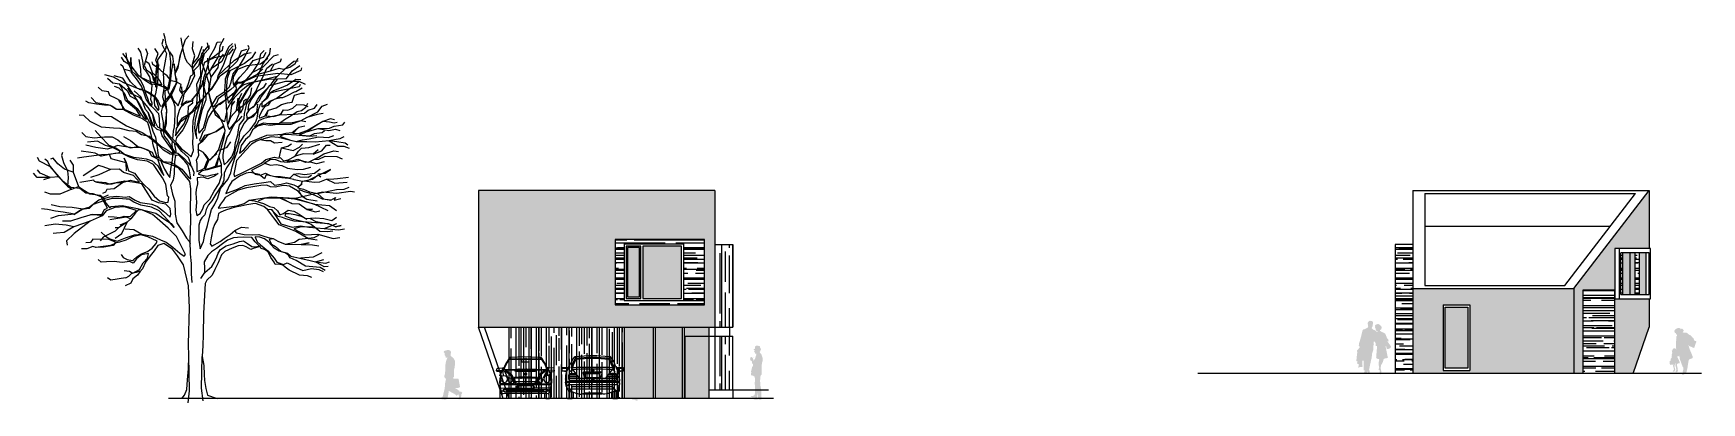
# Model space of a CAD drawing. Header units: millimetres. Extents: x 589 to 1175, y -455 to -172.
# Drawn here: x 638.6 to 694.6, y -237.1 to -224.7 of the extents above; entities that cross this region are included whole.
import ezdxf

# ---------------------------------------------------------------- set-up
doc = ezdxf.new("R2010")
doc.units = ezdxf.units.MM
for name, color, linetype in [('pohled', 4, 'Continuous'), ('SRAFA', 251, 'Continuous'), ('srafa fasada', 253, 'Continuous'), ('stafaz', 252, 'Continuous'), ('ZDIVO', 1, 'Continuous')]:
    doc.layers.add(name, color=color, linetype=linetype)
pattern_1 = [(50, (0, -5), (0.18218467, -0.015939086), [0.01905, -0.20955]), (355, (0, -5), (-0.035242826, 0.191056643), [0.01524, -0.16764]), (100.451, (0.01518, -5.00133), (0.1469425, 0.175116688), [0.01619, -0.17809]), (46.1842, (0, -4.9492), (0.27107904, -0.04204233), [0.028575, -0.314325]), (96.6356, (0.0226, -4.9527), (0.23740423, 0.24742556), [0.024285, -0.267135]), (351.184, (0, -4.9492), (0.23740461, 0.24742512), [0.02286, -0.25146]), (21, (0.0254, -4.9619), (0.15161488, -0.10226552), [0.01905, -0.20955]), (326, (0.0254, -4.9619), (0.06180203, 0.184187966), [0.01524, -0.16764]), (71.4514, (0.03803, -4.97042), (0.21341649, 0.081922858), [0.01619, -0.17809]), (37.5, (0, -5), (0.003088603, 0.084555039), [0, -0.165608, 0, -0.17018, 0, -0.168275]), (7.5, (0, -5), (0.066819663, 0.100180575), [0, -0.097028, 0, -0.161798, 0, -0.064135]), (327.5, (-0.05664, -5), (0.135590595, -0.005728744), [0, -0.0635, 0, -0.19812, 0, -0.26289]), (317.5, (-0.08204, -5), (0.148129181, 0.025426491), [0, -0.08255, 0, -0.131572, 0, -0.18669])]

# ---------------------------------------------------------------- blocks, each defined once
blk = doc.blocks.new('SYM_AUTO_MERCEDES_MB100-H')
at = {"linetype": 'Continuous'}
for p, q in [((-56, 140.6), (-58.3, 134.9)), ((58.3, 134.9), (56, 140.6)), ((-104.3, 95.4), (-103.8, 102.4)), ((-102.7, 93.4), (-86.5, 90.7)), ((-102.3, 96.1), (-102, 101.4)), ((-101.9, 104.2), (-84, 104.2)), ((-101.5, 95.1), (-87.8, 92.9)), ((-101, 102.3), (-87.2, 102.3)), ((-89.1, 57.1), (-78.2, 59)), ((-86.7, 93.8), (-86.2, 101.3)), ((-84.7, 94.6), (-84.1, 104.2)), ((-79.9, 68.5), (77.4, 68.5)), ((-79.8, 74), (-48.6, 74)), ((-79.4, 79.5), (-52.8, 79.5)), ((-77.8, 62.1), (-77.8, 59)), ((-77.4, 68.5), (79.9, 68.5)), ((-77.4, 59.1), (77.4, 59.1)), ((-77, 62), (77.1, 62)), ((-76, 84.9), (-57, 84.9)), ((-71.5, 103.7), (-44.4, 68.5)), ((-32, 84.6), (-27.9, 73)), ((-31.7, 87.8), (31.7, 87.8)), ((-28.3, 89.8), (28.3, 89.8)), ((-24.3, 83), (-24.3, 72.4)), ((-24.3, 70.5), (24.3, 70.5)), ((-22.4, 84.9), (22.4, 84.9)), ((0, 94.6), (-4.2, 92.2)), ((-3.9, 68.5), (-3.9, 62)), ((0, 99.4), (0, 94.6)), ((0, 94.6), (4.2, 92.2)), ((3.9, 68.5), (3.9, 62)), ((24.3, 72.4), (24.3, 83)), ((27.9, 73), (32, 84.6)), ((44.4, 68.5), (71.5, 103.7)), ((48.6, 74), (79.8, 74)), ((52.8, 79.5), (79.4, 79.5)), ((57, 84.9), (76, 84.9)), ((77.8, 59), (77.8, 62.1)), ((78.2, 59), (89.1, 57.1)), ((84, 104.2), (101.9, 104.2)), ((84, 104.2), (84.7, 94.6)), ((86.2, 101.3), (86.7, 93.8)), ((86.5, 90.7), (102.7, 93.4)), ((87.2, 102.3), (101, 102.3)), ((87.8, 92.9), (101.5, 95.1)), ((102, 101.4), (102.3, 96.1)), ((103.8, 102.4), (104.3, 95.4)), ((-91, 53.1), (-82.3, 54.9)), ((-88.6, 41), (-82.4, 46.2)), ((-87.4, 38.2), (-87.4, 3.9)), ((-83.6, 0), (-68.5, 0)), ((-81.3, 55), (81.3, 55)), ((-79.9, 24.9), (-79.9, 0)), ((-79.6, 24.5), (-76.2, 30.4)), ((-79.6, 24.5), (-76.6, 24)), ((-79.3, 47.3), (79.3, 47.3)), ((-76.6, 24), (-71.5, 32.8)), ((-72.3, 23.6), (-72.3, 0)), ((-72, 32.8), (72.1, 32.8)), ((-70.5, 32.8), (-69.2, 37.7)), ((-65.4, 40.5), (65.4, 40.5)), ((-64.7, 22), (-64.7, 3.9)), ((-31.6, 16.4), (31.6, 16.4)), ((-23.7, 19.9), (23.7, 19.9)), ((64.7, 3.9), (64.7, 22)), ((68.5, 0), (83.6, 0)), ((69.2, 37.7), (70.5, 32.8)), ((71.5, 32.8), (76.6, 24)), ((72.3, 0), (72.3, 23.6)), ((76.2, 30.4), (79.6, 24.5)), ((76.6, 24), (79.6, 24.5)), ((79.9, 0), (79.9, 24.9)), ((82.3, 54.9), (91, 53.1)), ((82.4, 46.2), (88.6, 41)), ((87.4, 3.9), (87.4, 38.2))]:
    blk.add_line(p, q, dxfattribs=at)
for points in [[(-82, 99.4), (-79.4, 106.1), (-76.5, 112.7), (-73.3, 119.2), (-69.9, 125.5), (-65.1, 133.3), (-59.8, 140.9)], [(-71.5, 103.7), (-68.3, 113.1), (-64.5, 122.4), (-61.5, 128.7), (-58.3, 134.9)], [(-66.5, 106.5), (-63.9, 113.7), (-61, 120.8), (-58.7, 125.7), (-56.3, 130.4)], [(-59.8, 140.9), (-59.1, 141.5), (-58, 141.8), (-57, 141.8), (-56.3, 141.4), (-56.1, 141), (-56, 140.6)], [(59.8, 140.9), (59.1, 141.5), (58, 141.8), (57, 141.8), (56.3, 141.4), (56.1, 141), (56, 140.6)], [(66.5, 106.5), (63.9, 113.7), (61, 120.8), (58.7, 125.7), (56.3, 130.4)], [(71.5, 103.7), (68.3, 113.1), (64.5, 122.4), (61.5, 128.7), (58.3, 134.9)], [(82, 99.4), (79.4, 106.1), (76.5, 112.7), (73.3, 119.2), (69.9, 125.5), (65.1, 133.3), (59.8, 140.9)], [(-90.7, 65.8), (-91, 63.5), (-90.9, 61.2), (-90.5, 58.9), (-89.8, 56.7)], [(-91, 53.1), (-90.9, 54.3), (-90.6, 55.6), (-90, 56.6), (-89.1, 57.1)], [(-90.7, 65.8), (-88.5, 70.5), (-87.5, 72.9), (-86.9, 75.4)], [(-89.1, 57.1), (-89.4, 61.6), (-89.8, 63.8), (-90.7, 65.8)], [(-89.8, 68), (-89.6, 75.5), (-89.4, 79.3), (-88.8, 83), (-87.7, 87.3), (-86.2, 91.5), (-84.3, 95.6), (-82, 99.4)], [(-79.9, 64.9), (-79.8, 73.8), (-79.6, 78.3), (-78.8, 82.7)], [(-75.7, 90.3), (-73.9, 92.8), (-71.8, 95), (-69.4, 96.6), (-68.1, 97.1), (-66.7, 97.5)], [(75.7, 90.3), (73.9, 92.8), (71.8, 95), (69.4, 96.6), (68.1, 97.1), (66.7, 97.5)], [(79.9, 64.9), (79.9, 73.8), (79.6, 78.3), (78.8, 82.7)], [(89.8, 68), (89.7, 75.5), (89.4, 79.3), (88.8, 83), (87.7, 87.3), (86.2, 91.5), (84.3, 95.6), (82, 99.4)], [(90.7, 65.8), (88.5, 70.5), (87.6, 72.9), (86.9, 75.4)], [(89.1, 57.1), (89.4, 61.6), (89.9, 63.8), (90.7, 65.8)], [(91, 53.1), (90.9, 54.3), (90.6, 55.6), (90, 56.6), (89.1, 57.1)], [(90.7, 65.8), (91, 63.5), (90.9, 61.2), (90.5, 58.9), (89.9, 56.7)], [(-91, 53.1), (-90.7, 48.9), (-89.8, 44.7), (-88.5, 40.6), (-86.7, 36.7), (-83.3, 30.5), (-79.6, 24.5)], [(-76.6, 24), (-70, 23.3), (-66.8, 22.6), (-63.6, 21.7), (-58.8, 19.8), (-53.9, 17.8), (-50.8, 16.9), (-47.6, 16.2), (-41.1, 15.4), (-38.5, 15.3), (-35.9, 15.4), (-33.4, 15.8), (-31, 16.7), (-27.4, 18.7), (-25.6, 19.5), (-23.7, 19.9)], [(76.6, 24), (70, 23.3), (66.8, 22.6), (63.7, 21.7), (58.8, 19.8), (53.9, 17.8), (50.8, 16.9), (47.6, 16.2), (41.1, 15.4), (38.5, 15.3), (35.9, 15.4), (33.4, 15.8), (31, 16.7), (27.4, 18.7), (25.6, 19.5), (23.7, 19.9)], [(91, 53.1), (90.7, 48.9), (89.8, 44.7), (88.5, 40.6), (86.7, 36.7), (83.3, 30.5), (79.6, 24.5)]]:
    blk.add_lwpolyline(points, dxfattribs=at)
for centre, radius in [((0, 94.6), 4.83), ((0, 65.2), 2.32)]:
    blk.add_circle(centre, radius, dxfattribs=at)
for centre, radius, start, end in [((0, -335.2), 473.7, 82.9309, 97.0691), ((-54.6, 129.5), 1.93, 96.7054, 152.2887), ((0, -335.2), 479.1, 83.2902, 96.7098), ((0, -335.2), 469.9, 83.2967, 96.7032), ((54.6, 129.5), 1.93, 27.7182, 83.3094), ((-102.4, 95.3), 1.93, 176, 260.2481), ((-101.9, 102.3), 1.93, 90.0139, 176.001), ((-101.4, 96.1), 0.965, 176.0012, 260.7808), ((-101, 101.3), 0.965, 90.0219, 176.0015), ((-87.7, 93.9), 0.965, 260.7848, 355.9997), ((-87.2, 101.3), 0.965, 355.9992, 450.0117), ((-84, 110), 5.79, 269.9969, 336.8127), ((-77, 64.8), 2.9, 178.101, 269.9999), ((-76, 82), 2.9, 90.0004, 166.2908), ((-77.4, 54.2), 4.83, 90, 99.7002), ((0, -1556.2), 1661.4, 87.5349, 92.465), ((0, -1053.7), 1153.2, 86.6842, 93.3157), ((-64.7, 105.9), 1.93, 161.6092, 272.2202), ((-28.3, 85.9), 3.86, 90.0052, 199.2883), ((-24.3, 74.3), 3.86, 199.2893, 269.9976), ((-22.4, 83), 1.93, 90.014, 180), ((-22.4, 72.4), 1.93, 180, 269.986), ((22.4, 83), 1.93, 0, 89.986), ((22.4, 72.4), 1.93, 270.014, 360), ((24.3, 74.3), 3.86, 270.0025, 340.7107), ((28.3, 85.9), 3.86, 340.7117, 449.9947), ((64.7, 105.9), 1.93, 267.7656, 378.3959), ((76, 82), 2.9, 13.7092, 89.9996), ((77.1, 64.8), 2.9, 270.0007, 361.899), ((77.4, 54.2), 4.83, 80.2998, 89.9999), ((84.1, 110), 5.79, 203.1873, 270.0032), ((87.2, 101.3), 0.965, 89.9882, 184.0008), ((87.7, 93.9), 0.965, 184.0003, 279.2153), ((101, 101.3), 0.965, 3.9985, 89.9781), ((101.4, 96.1), 0.965, 279.2193, 363.9988), ((101.9, 102.3), 1.93, 3.999, 89.9861), ((102.4, 95.3), 1.93, 279.7519, 364), ((-83.6, 3.9), 3.86, 180, 270), ((-79.3, 42.5), 4.83, 90.0006, 130.0005), ((-81.3, 50.2), 4.83, 90.0038, 101.8763), ((-72, 28), 4.83, 90.0043, 150.0022), ((-65.4, 36.7), 3.86, 90.0023, 165.0006), ((-68.5, 3.9), 3.86, 270, 360), ((68.5, 3.9), 3.86, 180, 270), ((65.4, 36.7), 3.86, 14.9994, 89.9977), ((72.1, 28), 4.83, 29.9978, 89.9957), ((79.3, 42.5), 4.83, 49.9995, 89.9993), ((81.3, 50.2), 4.83, 78.1236, 89.9962), ((83.6, 3.9), 3.86, 270, 360)]:
    blk.add_arc(centre, radius, start, end, dxfattribs=at)
blk = doc.blocks.new('SYM_AUTO_MERCEDES_MBE-P')
at = {"linetype": 'Continuous'}
for points in [[(76.5, 98.4), (66.8, 119.2), (54.9, 139.5), (52.1, 141.6), (48.5, 141.8), (-4.8, 143.6), (-48.5, 141.8), (-52.6, 141.6), (-54.9, 139.5), (-67.3, 119.2), (-76.5, 98.4)], [(-74.2, 98.4), (-64.5, 120.7), (-51.8, 139.8)], [(-54.9, 134.7), (-23.4, 136), (-12.7, 136), (23.4, 136), (54.9, 134.7)], [(-49.5, 141.8), (-50.3, 137.5), (-52.6, 137.2), (-52.6, 141.1), (-51.3, 142.3), (-49.5, 141.8)], [(-52.6, 137.2), (-2.5, 138.5), (52.6, 137.2)], [(-11.7, 134.7), (-14, 130.6), (-13.5, 128.3), (-11.9, 127.3), (11.2, 127.3), (12.5, 128.6), (12.7, 130.6), (10.7, 134.7)], [(49.5, 141.8), (50.3, 137.5), (52.6, 137.2), (52.3, 141.1), (51.3, 142.3), (49.5, 141.8)], [(74.2, 98.4), (69.6, 109.8), (64.3, 120.7), (51.6, 139.8)], [(-81.3, 93.5), (-95.8, 94.8), (-97.8, 96.8), (-96.8, 104.2), (-93.5, 105.7), (-77, 107), (-74.7, 107), (-71.9, 109.3)], [(-97.3, 98.9), (-78.5, 98.4), (-75.5, 106.3)], [(-86.9, 70.4), (-87.4, 57.7), (-85.4, 44.3)], [(84.6, 53.1), (86.7, 70.7), (85.6, 71.4), (85.4, 73.7), (82.6, 90), (79.8, 95.6), (76.5, 98.4), (2.8, 99.6), (-76.5, 98.4), (-80, 95.6), (-82.8, 90), (-85.4, 73.7), (-85.9, 71.4), (-86.9, 70.7), (-84.6, 53.1)], [(-84.6, 80.6), (-86.1, 81.8), (-86.4, 83.4), (-84.1, 84.9)], [(-43.4, 65.9), (-42.2, 65.9), (-38.9, 55.2), (-39.4, 53.4), (-84.6, 53.1)], [(-71.1, 56.7), (-76.7, 58.5), (-80.8, 63), (-82.6, 69.1), (-81.3, 75.5), (-77.8, 80.1), (-72.7, 81.6), (-67.3, 80.1), (-63, 75.5), (-61.2, 69.1), (-62.5, 63), (-65.8, 58.5), (-71.1, 56.7)], [(-73.7, 81.6), (-74.7, 92.8), (-73.7, 98.6)], [(72.9, 100.9), (4.3, 102.4), (-73.2, 100.9)], [(-71.4, 96.6), (-65.1, 85.2), (-59, 72.7)], [(-70.4, 53.1), (-70.4, 56.7)], [(-68.3, 97.3), (-52.1, 83.4), (-45.7, 76), (-42.9, 69.9)], [(-65.6, 98.6), (-51.8, 88.7), (-46.3, 83.4), (-42.4, 77.3), (-36.3, 54.9)], [(-61, 66.6), (-57.9, 66.1)], [(-50.6, 57.2), (-54.1, 58.5), (-56.7, 61.3), (-57.9, 65.1), (-56.9, 69.1), (-54.6, 72.2), (-51.6, 73.2), (-48, 72.2), (-45.2, 69.1), (-44.2, 65.1), (-45, 61.3), (-47.3, 58.5), (-50.6, 57.2)], [(-31.5, 53.1), (-33.8, 54.2), (-34.6, 56.4), (-38.1, 69.9), (-38.1, 73.5), (-35.6, 75.5), (-2.5, 77.8), (35.6, 75.5), (37.9, 73.5), (38.1, 69.9), (34.6, 56.4), (33.5, 54.2), (31.5, 53.1)], [(35.3, 97.3), (31, 94.8), (-31.5, 94.8), (-36.3, 97.1), (35.6, 97.1)], [(0, 53.9), (-29.7, 54.2), (-31.8, 55.4), (-32.5, 57.2), (-35.6, 68.4), (-35.6, 71.4), (-33.3, 73), (0, 73.7), (33.3, 73), (35.1, 71.4), (35.6, 68.4), (32.5, 57.2), (31.5, 55.4), (29.7, 54.2), (0, 53.9)], [(33, 60), (0, 60), (-33, 60)], [(-0.3, 82.4), (-4.1, 84.6), (-3.8, 88.5), (-0.3, 90.7), (1.5, 90.2), (3.3, 88.5), (3.1, 84.6), (-0.3, 82.4)], [(-0.3, 85.7), (-3.6, 84.6), (-1, 86.9), (-0.3, 90.5), (0.2, 86.9), (3.1, 84.6), (-0.3, 85.7)], [(0, 73.7), (0, 53.9)], [(65.6, 98.6), (51.6, 88.7), (46, 83.4), (42.4, 77.3), (39.1, 66.1), (36.1, 54.9)], [(43.5, 65.9), (42.2, 65.9), (38.9, 55.2), (39.4, 53.4), (84.6, 53.1)], [(68.4, 97.3), (51.8, 83.4), (45.5, 76), (42.7, 69.9)], [(50.6, 57.2), (53.9, 58.5), (56.4, 61.3), (57.4, 65.1), (56.9, 69.1), (54.4, 72.2), (51.3, 73.2), (47.8, 72.2), (45.2, 69.1), (44, 65.1), (44.7, 61.3), (47, 58.5), (50.6, 57.2)], [(61, 66.6), (57.9, 66.1)], [(71.4, 96.6), (64.8, 85.2), (58.9, 72.7)], [(71.1, 56.7), (76.5, 58.5), (80.5, 63), (82.3, 69.1), (81.3, 75.5), (77.5, 80.1), (72.4, 81.6), (67.1, 80.1), (63, 75.5), (61.2, 69.1), (62.2, 63), (65.8, 58.5), (71.1, 56.7)], [(70.4, 53.1), (70.4, 56.7)], [(81.1, 93.3), (95.8, 94.8), (97.6, 96.8), (96.6, 104.2), (95.3, 105.5), (93.5, 105.7), (76.7, 107), (74.2, 107), (71.7, 109.3)], [(73.4, 81.6), (74.5, 92.8), (73.4, 98.6)], [(97.3, 98.9), (78.5, 98.4), (75.5, 106.3)], [(84.6, 80.6), (85.9, 81.8), (86.1, 83.4), (84.1, 84.9)], [(86.9, 70.4), (87.2, 57.7), (85.4, 44.3)], [(85.1, 55.2), (85.1, 47.3), (83.9, 38.2), (78.3, 20.4), (77.3, 19.1), (76, 19.4), (65.8, 20.4), (-6.4, 20.1), (-65.8, 20.4), (-76.2, 19.4), (-77.5, 19.1), (-78.3, 20.4), (-84.1, 38.2), (-85.4, 47.3), (-85.1, 55.2)], [(-64, 20.1), (-64, 7.9), (-65.3, 5.1), (-68.3, 3.6), (-81.1, 3.6), (-84.1, 5.1), (-85.4, 7.9), (-85.4, 44.3)], [(84.6, 49.8), (-0.8, 49.8), (-84.9, 49.8)], [(-83.8, 38.9), (-28.7, 39.9)], [(-81.3, 29.3), (-74.2, 30)], [(-56.9, 28), (-55.6, 26.7), (-56.7, 25.4), (-69.1, 25.7), (-72.7, 27.5), (-74.4, 30.8), (-74.4, 34.1), (-72.2, 35.9), (6.6, 35.6), (72.2, 35.9), (74.2, 34.1), (74.2, 30.8), (72.2, 27.5), (69.1, 25.7), (56.7, 25.4), (55.7, 26.7), (56.9, 28)], [(-58.2, 26.5), (-62, 34.3), (-72.2, 34.6), (-72.7, 30.8), (-71.4, 28.2), (-69.4, 27), (-58.2, 26.5)], [(60.2, 34.1), (58.4, 29.5), (55.4, 27.7), (12.7, 27.7), (-55.4, 27.7), (-58.4, 29.5), (-60.2, 34.1)], [(-59, 34.6), (-59.5, 35.6)], [(57.7, 32.1), (58.4, 33.3), (-58.4, 33.3), (-57.7, 32.1)], [(56.2, 29), (56.9, 30.3), (-56.9, 30.3), (-56.2, 29)], [(55.1, 25.7), (-0.5, 25.7), (-55.1, 25.7)], [(26.9, 37.4), (26.9, 48.1), (29.2, 43.2), (28.7, 40.7), (26.9, 37.4), (0.8, 37.4), (-26.7, 37.4), (-28.7, 40.7), (-29.2, 43.2), (-26.7, 48.1), (-26.7, 37.4)], [(-26.7, 48.1), (1.3, 48.1), (26.9, 48.1)], [(83.9, 38.9), (28.7, 39.9)], [(58.2, 26.5), (62, 34.3), (72.2, 34.6), (72.7, 30.8), (71.1, 28.2), (69.4, 27), (58.2, 26.5)], [(58.9, 34.6), (59.5, 35.6)], [(64, 20.1), (64, 7.9), (65.1, 4.9), (68.1, 3.6), (80.8, 3.6), (83.9, 4.9), (85.1, 7.9), (85.1, 44.3)], [(81.1, 29.3), (74.2, 30)]]:
    blk.add_lwpolyline(points, dxfattribs=at)

msp = doc.modelspace()

# ---------------------------------------------------------------- hatches: boundary and pattern name
at = {"layer": 'SRAFA'}
h = msp.add_hatch(dxfattribs=at)
h.set_pattern_fill('AR-CONC,_O', color=256, scale=0.001)
h.set_pattern_definition(pattern_1)
h.paths.add_polyline_path([(653.548, -229.984), (653.548, -234.581), (661.481, -234.581), (661.481, -229.984)])
h.paths.add_polyline_path([(658.131, -231.631), (661.131, -231.631), (661.131, -233.831), (658.131, -233.831)], flags=16)
h.paths.add_polyline_path([(658.431, -231.781), (660.431, -231.781), (660.431, -233.681), (658.431, -233.681)], flags=0)
h.paths.add_polyline_path([(658.501, -231.851), (658.996, -231.851), (658.996, -233.611), (658.501, -233.611)], flags=0)
h.paths.add_polyline_path([(658.551, -231.901), (658.946, -231.901), (658.946, -233.561), (658.551, -233.561)], flags=0)
h.paths.add_polyline_path([(659.066, -231.851), (660.361, -231.851), (660.361, -233.611), (659.066, -233.611)], flags=0)
h = msp.add_hatch(dxfattribs=at)
h.set_pattern_fill('AR-CONC,_O', color=256, scale=0.001)
h.set_pattern_definition(pattern_1)
h.paths.add_polyline_path([(691.705, -231.931), (692.858, -231.931), (692.858, -229.984), (690.326, -233.279), (690.326, -236.131), (690.634, -236.131), (690.634, -233.331), (691.7, -233.331), (691.7, -236.131), (692.324, -236.131), (692.858, -234.581), (692.858, -233.631), (691.705, -233.631)])
h = msp.add_hatch(dxfattribs=at)
h.set_pattern_fill('AR-RROOF,_O', color=256, scale=0.01)
h.set_pattern_definition([(0, (0, 0), (0.5588, 0.254), [3.81, -0.508, 1.27, -0.254]), (0, (0.33782, 0.127), (-0.254, 0.33782), [0.762, -0.08382, 1.524, -0.1905]), (0, (0.127, 0.2159), (1.3208, 0.17018), [2.032, -0.3556, 1.016, -0.254])])
h.paths.add_polyline_path([(661.131, -231.631), (658.131, -231.631), (658.131, -233.831), (661.131, -233.831)])
h.paths.add_polyline_path([(660.431, -233.681), (658.431, -233.681), (658.431, -231.781), (660.431, -231.781)], flags=16)
h.paths.add_polyline_path([(660.361, -233.611), (659.066, -233.611), (659.066, -231.851), (660.361, -231.851)], flags=0)
h.paths.add_polyline_path([(658.996, -233.611), (658.501, -233.611), (658.501, -231.851), (658.996, -231.851)], flags=0)
h.paths.add_polyline_path([(658.946, -233.561), (658.551, -233.561), (658.551, -231.901), (658.946, -231.901)], flags=0)
h = msp.add_hatch(dxfattribs=at)
h.set_pattern_fill('AR-RROOF', color=256, scale=0.01, angle=90, style=0)
h.set_pattern_definition([(90, (0.05, -2.5), (-0.254, 0.5588), [3.81, -0.508, 1.27, -0.254]), (90, (-0.077, -2.16218), (-0.33782, -0.254), [0.762, -0.08382, 1.524, -0.1905]), (90, (-0.1659, -2.373), (-0.17018, 1.3208), [2.032, -0.3556, 1.016, -0.254])])
h.paths.add_polyline_path([(661.981, -231.797), (661.481, -231.797), (661.481, -234.581), (661.981, -234.581)])
h = msp.add_hatch(dxfattribs=at)
h.set_pattern_fill('AR-RROOF', color=256, scale=0.01, style=0)
h.paths.add_polyline_path([(684.926, -233.531), (684.326, -233.531), (684.326, -236.131), (684.926, -236.131)])
h.paths.add_polyline_path([(684.926, -231.797), (684.326, -231.797), (684.326, -233.531), (684.926, -233.531)])
h = msp.add_hatch(dxfattribs=at)
h.set_pattern_fill('AR-RROOF', color=256, scale=0.01, style=0)
h.paths.add_polyline_path([(692.538, -232.081), (692.387, -232.081), (692.387, -233.481), (692.538, -233.481)])
h.paths.add_polyline_path([(691.974, -232.081), (691.904, -232.081), (691.904, -233.481), (691.974, -233.481)])
h = msp.add_hatch(dxfattribs=at)
h.set_pattern_fill('AR-CONC,_O', color=256, scale=0.001)
h.set_pattern_definition(pattern_1)
h.paths.add_polyline_path([(690.326, -236.131), (690.326, -233.279), (684.926, -233.279), (684.926, -236.131)])
h.paths.add_polyline_path([(686.836, -236.031), (685.936, -236.031), (685.936, -233.831), (686.836, -233.831)], flags=16)
h.paths.add_polyline_path([(686.766, -235.961), (686.006, -235.961), (686.006, -233.901), (686.766, -233.901)], flags=0)
h = msp.add_hatch(dxfattribs=at)
h.set_pattern_fill('AR-RROOF', color=256, scale=0.01, style=0)
h.set_pattern_definition([(0, (0, -5), (0.5588, 0.254), [3.81, -0.508, 1.27, -0.254]), (0, (0.33782, -4.873), (-0.254, 0.33782), [0.762, -0.08382, 1.524, -0.1905]), (0, (0.127, -4.7841), (1.3208, 0.17018), [2.032, -0.3556, 1.016, -0.254])])
h.paths.add_polyline_path([(691.7, -233.331), (690.634, -233.331), (690.634, -236.131), (691.7, -236.131)])
h = msp.add_hatch(dxfattribs=at)
h.set_pattern_fill('AR-RROOF', color=256, scale=0.01, angle=90, style=0)
h.set_pattern_definition([(90, (0, -5), (-0.254, 0.5588), [3.81, -0.508, 1.27, -0.254]), (90, (-0.127, -4.66218), (-0.33782, -0.254), [0.762, -0.08382, 1.524, -0.1905]), (90, (-0.2159, -4.873), (-0.17018, 1.3208), [2.032, -0.3556, 1.016, -0.254])])
h.paths.add_polyline_path([(654.575, -234.581), (654.575, -236.981), (658.431, -236.981), (658.431, -234.581)])
h = msp.add_hatch(dxfattribs=at)
h.set_pattern_fill('AR-RROOF', color=256, scale=0.01, angle=90, style=0)
h.set_pattern_definition([(90, (0.05, -4.6), (-0.254, 0.5588), [3.81, -0.508, 1.27, -0.254]), (90, (-0.077, -4.26218), (-0.33782, -0.254), [0.762, -0.08382, 1.524, -0.1905]), (90, (-0.1659, -4.473), (-0.17018, 1.3208), [2.032, -0.3556, 1.016, -0.254])])
h.paths.add_polyline_path([(661.981, -234.881), (661.481, -234.881), (661.481, -236.681), (661.981, -236.681)])
at = {"layer": 'srafa fasada'}
h = msp.add_hatch(color=254, dxfattribs=at)
h.paths.add_polyline_path([(659.066, -233.611), (660.361, -233.611), (660.361, -231.851), (659.066, -231.851)])
h.paths.add_polyline_path([(658.551, -233.561), (658.946, -233.561), (658.946, -231.901), (658.551, -231.901)])
h = msp.add_hatch(color=254, dxfattribs=at)
h.paths.add_polyline_path([(692.222, -232.081), (691.974, -232.081), (691.974, -233.481), (692.222, -233.481)])
h.paths.add_polyline_path([(692.387, -232.081), (692.222, -232.081), (692.222, -233.481), (692.387, -233.481)])
h.paths.add_polyline_path([(692.761, -232.081), (692.538, -232.081), (692.538, -233.481), (692.761, -233.481)])
msp.add_hatch(color=254, dxfattribs=at).paths.add_polyline_path([(686.006, -233.901), (686.766, -233.901), (686.766, -235.961), (686.006, -235.961)])
h = msp.add_hatch(color=254, dxfattribs=at)
h.paths.add_polyline_path([(659.411, -234.581), (658.431, -234.581), (658.431, -236.981), (659.411, -236.981)])
h.paths.add_polyline_path([(660.381, -234.581), (659.481, -234.581), (659.481, -236.981), (660.381, -236.981)])
h.paths.add_polyline_path([(661.281, -234.581), (660.451, -234.581), (660.451, -236.981), (661.281, -236.981)])
at = {"layer": 'stafaz'}
for points in [[(683.613, -235.161), (683.609, -235.096), (683.613, -235.059), (683.628, -235.056), (683.655, -235.092), (683.66, -235.097), (683.671, -235.097), (683.672, -235.208), (683.691, -235.21), (683.722, -235.211), (683.69, -235.619), (683.737, -235.641), (683.79, -235.652), (683.793, -235.689), (683.777, -235.757), (683.773, -235.838), (683.793, -235.938), (683.783, -235.964), (683.774, -235.982), (683.773, -235.996), (683.776, -236.007), (683.781, -236.021), (683.783, -236.034), (683.795, -236.037), (683.799, -236.025), (683.803, -236.023), (683.81, -236.026), (683.817, -236.031), (683.822, -236.046), (683.807, -236.089), (683.812, -236.119), (683.818, -236.148), (683.821, -236.155), (683.847, -236.162), (683.858, -236.14), (683.87, -236.094), (683.866, -236.056), (683.854, -236.023), (683.845, -235.987), (683.845, -235.931), (683.853, -235.864), (683.87, -235.833), (683.885, -235.806), (683.905, -235.774), (683.917, -235.748), (683.934, -235.693), (683.936, -235.677), (683.943, -235.654), (683.952, -235.637), (684.006, -235.629), (684.085, -235.613), (684.007, -235.221), (684.023, -235.212), (684.049, -235.31), (684.064, -235.314), (684.09, -235.311), (684.127, -235.302), (684.18, -235.263), (684.187, -235.245), (684.186, -235.227), (684.175, -235.205), (684.076, -235.069), (684.063, -235.065), (684.063, -235.059), (684.085, -235.06), (684.095, -235.067), (684.109, -235.041), (684.106, -235.038), (684.104, -235.024), (684.102, -235.011), (684.098, -234.993), (684.064, -234.958), (684.059, -234.955), (684.004, -234.816), (683.995, -234.798), (683.977, -234.784), (683.96, -234.775), (683.932, -234.762), (683.931, -234.755), (683.916, -234.752), (683.887, -234.743), (683.852, -234.724), (683.823, -234.703), (683.815, -234.689), (683.814, -234.682), (683.83, -234.672), (683.859, -234.652), (683.873, -234.613), (683.87, -234.572), (683.861, -234.546), (683.842, -234.53), (683.829, -234.514), (683.787, -234.482), (683.764, -234.476), (683.728, -234.477), (683.712, -234.484), (683.698, -234.49), (683.675, -234.499), (683.659, -234.517), (683.65, -234.531), (683.649, -234.549), (683.659, -234.567), (683.655, -234.593), (683.672, -234.62), (683.669, -234.643), (683.67, -234.653), (683.677, -234.664), (683.685, -234.672), (683.704, -234.706), (683.709, -234.711), (683.716, -234.713), (683.723, -234.712), (683.734, -234.708), (683.742, -234.727), (683.698, -234.724), (683.66, -234.686), (683.633, -234.676), (683.606, -234.668), (683.582, -234.652), (683.56, -234.632), (683.543, -234.613), (683.54, -234.601), (683.548, -234.6), (683.548, -234.594), (683.545, -234.591), (683.575, -234.533), (683.571, -234.518), (683.569, -234.495), (683.581, -234.48), (683.586, -234.454), (683.589, -234.431), (683.578, -234.408), (683.566, -234.387), (683.556, -234.374), (683.529, -234.373), (683.511, -234.368), (683.488, -234.364), (683.468, -234.367), (683.452, -234.376), (683.434, -234.393), (683.428, -234.399), (683.413, -234.415), (683.408, -234.445), (683.409, -234.471), (683.413, -234.497), (683.415, -234.513), (683.419, -234.525), (683.42, -234.555), (683.426, -234.57), (683.42, -234.578), (683.39, -234.601), (683.341, -234.626), (683.286, -234.653), (683.26, -234.657), (683.248, -234.667), (683.241, -234.677), (683.232, -234.693), (683.189, -234.875), (683.191, -234.882), (683.172, -234.935), (683.12, -235.117), (683.106, -235.207), (683.116, -235.223), (683.136, -235.223), (683.132, -235.263), (683.098, -235.309), (683.043, -235.373), (683.045, -235.387), (683.061, -235.411), (683.046, -235.499), (683.037, -235.605), (683.025, -235.715), (683.065, -235.732), (683.046, -235.8), (683.103, -235.821), (683.095, -235.942), (683.155, -235.912), (683.204, -235.917), (683.217, -235.915), (683.226, -235.909), (683.234, -235.898), (683.234, -235.891), (683.232, -235.874), (683.227, -235.831), (683.222, -235.698), (683.242, -235.706), (683.26, -235.704), (683.273, -235.7), (683.276, -235.82), (683.269, -236.032), (683.303, -236.034), (683.303, -236.068), (683.282, -236.104), (683.276, -236.131), (683.276, -236.151), (683.293, -236.157), (683.332, -236.151), (683.363, -236.151), (683.372, -236.131), (683.376, -236.131), (683.379, -236.108), (683.378, -236.027), (683.382, -236.019), (683.378, -235.99), (683.389, -236.011), (683.38, -236.027), (683.392, -236.076), (683.422, -236.12), (683.462, -236.124), (683.472, -236.114), (683.477, -236.094), (683.471, -236.049), (683.451, -236.014), (683.453, -236.005), (683.491, -235.825), (683.524, -235.667), (683.543, -235.614), (683.549, -235.477), (683.594, -235.345), (683.601, -235.277), (683.597, -235.193), (683.61, -235.192)], [(693.768, -235.314), (693.761, -235.244), (693.76, -235.224), (693.756, -235.22), (693.759, -235.201), (693.765, -235.19), (693.766, -235.179), (693.766, -235.17), (693.764, -235.149), (693.76, -235.13), (693.759, -235.045), (693.763, -235.028), (693.782, -235.014), (693.775, -235.008), (693.769, -235.003), (693.766, -234.991), (693.766, -234.98), (693.768, -234.973), (693.773, -234.966), (693.767, -234.948), (693.767, -234.944), (693.769, -234.937), (693.767, -234.925), (693.768, -234.914), (693.771, -234.899), (693.796, -234.861), (693.794, -234.86), (693.793, -234.856), (693.792, -234.851), (693.792, -234.846), (693.789, -234.84), (693.787, -234.829), (693.785, -234.824), (693.782, -234.82), (693.78, -234.817), (693.776, -234.814), (693.77, -234.813), (693.764, -234.809), (693.76, -234.801), (693.755, -234.791), (693.751, -234.775), (693.748, -234.766), (693.747, -234.776), (693.745, -234.78), (693.739, -234.776), (693.729, -234.768), (693.72, -234.761), (693.715, -234.753), (693.712, -234.734), (693.707, -234.716), (693.709, -234.702), (693.713, -234.683), (693.726, -234.667), (693.737, -234.66), (693.749, -234.646), (693.762, -234.632), (693.777, -234.628), (693.8, -234.621), (693.816, -234.613), (693.824, -234.609), (693.838, -234.603), (693.85, -234.604), (693.869, -234.607), (693.88, -234.609), (693.894, -234.616), (693.907, -234.627), (693.914, -234.634), (693.917, -234.639), (693.922, -234.651), (693.923, -234.654), (693.925, -234.642), (693.933, -234.637), (693.94, -234.631), (693.955, -234.628), (693.965, -234.63), (693.979, -234.639), (693.994, -234.654), (694.005, -234.666), (694.014, -234.68), (694.016, -234.688), (694.016, -234.699), (694.012, -234.714), (694.002, -234.729), (693.993, -234.738), (693.977, -234.743), (693.981, -234.744), (693.995, -234.751), (694.007, -234.757), (694.017, -234.76), (694.051, -234.761), (694.094, -234.764), (694.107, -234.768), (694.111, -234.771), (694.123, -234.764), (694.131, -234.765), (694.152, -234.794), (694.181, -234.817), (694.211, -234.838), (694.232, -234.839), (694.244, -234.845), (694.256, -234.858), (694.269, -234.88), (694.29, -234.893), (694.315, -234.929), (694.343, -234.94), (694.354, -234.958), (694.357, -234.968), (694.358, -234.978), (694.363, -235.02), (694.447, -235.058), (694.369, -235.282), (694.21, -235.213), (694.159, -235.187), (694.194, -235.231), (694.211, -235.295), (694.236, -235.358), (694.269, -235.437), (694.301, -235.518), (694.319, -235.561), (694.325, -235.606), (694.321, -235.618), (694.219, -235.659), (694.195, -235.667), (694.177, -235.748), (694.157, -235.863), (694.142, -235.974), (694.122, -236.056), (694.104, -236.111), (694.098, -236.112), (694.094, -236.12), (694.086, -236.13), (694.079, -236.136), (694.064, -236.14), (694.051, -236.151), (694.039, -236.163), (694.028, -236.169), (694.014, -236.175), (694.002, -236.181), (693.957, -236.169), (693.964, -236.154), (693.968, -236.14), (693.977, -236.127), (693.99, -236.112), (693.995, -236.102), (693.993, -236.101), (693.991, -236.1), (693.989, -236.1), (693.988, -236.099), (693.987, -236.099), (693.985, -236.099), (693.983, -236.099), (693.981, -236.097), (694.004, -236.012), (694.012, -235.953), (693.978, -235.891), (693.958, -235.839), (693.937, -235.787), (693.911, -235.699), (693.908, -235.698), (693.891, -235.691), (693.888, -235.683), (693.892, -235.676), (693.88, -235.612), (693.877, -235.564), (693.871, -235.529), (693.841, -235.562), (693.805, -235.556), (693.802, -235.572), (693.806, -235.591), (693.82, -235.61), (693.839, -235.651), (693.875, -235.729), (693.886, -235.776), (693.887, -235.784), (693.882, -235.791), (693.861, -235.797), (693.84, -235.799), (693.804, -235.801), (693.795, -235.83), (693.791, -235.839), (693.79, -235.855), (693.795, -235.87), (693.801, -235.895), (693.806, -235.921), (693.811, -235.943), (693.812, -235.959), (693.812, -235.969), (693.807, -235.976), (693.811, -235.975), (693.812, -235.978), (693.811, -235.989), (693.813, -236.008), (693.815, -236.018), (693.816, -236.023), (693.822, -236.025), (693.825, -236.035), (693.824, -236.044), (693.819, -236.051), (693.812, -236.069), (693.807, -236.081), (693.803, -236.089), (693.789, -236.091), (693.753, -236.098), (693.749, -236.097), (693.745, -236.09), (693.744, -236.078), (693.75, -236.067), (693.758, -236.051), (693.763, -236.039), (693.77, -236.025), (693.773, -236.02), (693.776, -236.011), (693.776, -235.999), (693.772, -235.99), (693.768, -235.982), (693.764, -235.967), (693.763, -235.959), (693.76, -235.941), (693.759, -235.928), (693.753, -235.908), (693.751, -235.901), (693.749, -235.89), (693.749, -235.882), (693.745, -235.875), (693.741, -235.867), (693.739, -235.859), (693.739, -235.852), (693.742, -235.844), (693.743, -235.836), (693.747, -235.815), (693.751, -235.784), (693.749, -235.786), (693.736, -235.79), (693.734, -235.812), (693.728, -235.828), (693.721, -235.844), (693.715, -235.858), (693.711, -235.869), (693.707, -235.883), (693.715, -235.908), (693.717, -235.926), (693.721, -235.944), (693.724, -235.956), (693.726, -235.969), (693.727, -235.979), (693.733, -235.997), (693.736, -236.01), (693.736, -236.018), (693.736, -236.025), (693.737, -236.031), (693.733, -236.035), (693.727, -236.039), (693.721, -236.046), (693.713, -236.056), (693.707, -236.067), (693.7, -236.072), (693.691, -236.075), (693.682, -236.075), (693.669, -236.076), (693.661, -236.077), (693.654, -236.076), (693.652, -236.072), (693.653, -236.065), (693.66, -236.055), (693.668, -236.042), (693.671, -236.039), (693.682, -236.022), (693.683, -236.023), (693.688, -236.007), (693.689, -235.998), (693.689, -235.986), (693.688, -235.975), (693.687, -235.973), (693.682, -235.952), (693.677, -235.928), (693.673, -235.912), (693.671, -235.896), (693.664, -235.89), (693.662, -235.885), (693.663, -235.875), (693.667, -235.861), (693.673, -235.832), (693.64, -235.836), (693.62, -235.838), (693.596, -235.837), (693.566, -235.847), (693.554, -235.83), (693.554, -235.824), (693.553, -235.818), (693.552, -235.792), (693.552, -235.769), (693.55, -235.755), (693.549, -235.72), (693.552, -235.715), (693.559, -235.705), (693.581, -235.702), (693.586, -235.691), (693.591, -235.687), (693.591, -235.686), (693.587, -235.678), (693.581, -235.674), (693.579, -235.675), (693.574, -235.674), (693.581, -235.663), (693.581, -235.652), (693.585, -235.641), (693.582, -235.64), (693.599, -235.623), (693.604, -235.61), (693.615, -235.601), (693.622, -235.586), (693.62, -235.576), (693.617, -235.562), (693.621, -235.55), (693.624, -235.544), (693.62, -235.53), (693.62, -235.505), (693.621, -235.486), (693.635, -235.453), (693.63, -235.45), (693.623, -235.451), (693.622, -235.45), (693.63, -235.447), (693.635, -235.441), (693.635, -235.436), (693.632, -235.428), (693.628, -235.421), (693.628, -235.407), (693.629, -235.4), (693.625, -235.406), (693.614, -235.406), (693.612, -235.404), (693.621, -235.403), (693.625, -235.398), (693.624, -235.388), (693.624, -235.38), (693.626, -235.37), (693.621, -235.374), (693.618, -235.382), (693.618, -235.377), (693.62, -235.368), (693.624, -235.363), (693.633, -235.359), (693.641, -235.356), (693.649, -235.357), (693.648, -235.355), (693.646, -235.346), (693.645, -235.339), (693.645, -235.328), (693.649, -235.318), (693.656, -235.307), (693.668, -235.3), (693.684, -235.293), (693.7, -235.289), (693.715, -235.287), (693.726, -235.286), (693.736, -235.288), (693.74, -235.292), (693.746, -235.302), (693.748, -235.3), (693.75, -235.297), (693.754, -235.293), (693.75, -235.301), (693.747, -235.304), (693.747, -235.309), (693.749, -235.305), (693.751, -235.301), (693.752, -235.301), (693.75, -235.309), (693.753, -235.31), (693.756, -235.311), (693.758, -235.308), (693.76, -235.307), (693.759, -235.312), (693.761, -235.315), (693.765, -235.319), (693.767, -235.322)], [(663.015, -236.226), (663.018, -236.215), (663.023, -236.201), (663.029, -236.191), (663.041, -236.179), (663.051, -236.17), (663.056, -236.159), (663.058, -236.142), (663.059, -236.129), (663.059, -236.108), (663.058, -236.094), (663.057, -236.076), (663.056, -236.065), (663.055, -236.054), (663.054, -236.04), (663.053, -236.024), (663.051, -236.007), (663.051, -235.993), (663.051, -235.975), (663.051, -235.965), (663.051, -235.946), (663.051, -235.936), (663.051, -235.924), (663.052, -235.913), (663.053, -235.895), (663.054, -235.88), (663.057, -235.857), (663.058, -235.847), (663.059, -235.837), (663.061, -235.822), (663.062, -235.808), (663.065, -235.793), (663.068, -235.777), (663.07, -235.765), (663.075, -235.749), (663.081, -235.733), (663.082, -235.723), (663.085, -235.705), (663.088, -235.689), (663.091, -235.678), (663.092, -235.665), (663.092, -235.654), (663.091, -235.639), (663.088, -235.622), (663.084, -235.61), (663.079, -235.594), (663.075, -235.583), (663.072, -235.573), (663.069, -235.562), (663.065, -235.549), (663.059, -235.532), (663.055, -235.522), (663.049, -235.508), (663.043, -235.495), (663.035, -235.482), (663.027, -235.47), (663.016, -235.457), (663.007, -235.446), (662.995, -235.435), (662.989, -235.422), (662.988, -235.411), (662.996, -235.398), (663.004, -235.386), (663.007, -235.373), (663.008, -235.362), (663.019, -235.349), (663.03, -235.335), (663.035, -235.319), (663.037, -235.308), (663.026, -235.298), (663.014, -235.292), (663.004, -235.274), (663.001, -235.257), (662.997, -235.239), (662.993, -235.227), (662.982, -235.214), (662.972, -235.212), (662.96, -235.208), (662.946, -235.206), (662.932, -235.204), (662.92, -235.204), (662.905, -235.204), (662.886, -235.204), (662.876, -235.204), (662.858, -235.208), (662.842, -235.219), (662.834, -235.235), (662.831, -235.25), (662.83, -235.263), (662.83, -235.277), (662.83, -235.289), (662.829, -235.3), (662.816, -235.309), (662.806, -235.314), (662.794, -235.319), (662.783, -235.325), (662.778, -235.336), (662.789, -235.341), (662.802, -235.343), (662.813, -235.342), (662.821, -235.353), (662.818, -235.363), (662.808, -235.375), (662.798, -235.387), (662.803, -235.4), (662.815, -235.405), (662.822, -235.416), (662.824, -235.429), (662.825, -235.44), (662.825, -235.451), (662.824, -235.462), (662.838, -235.471), (662.852, -235.472), (662.866, -235.473), (662.881, -235.47), (662.875, -235.486), (662.872, -235.498), (662.867, -235.512), (662.87, -235.522), (662.86, -235.54), (662.856, -235.554), (662.854, -235.565), (662.851, -235.578), (662.848, -235.591), (662.843, -235.603), (662.839, -235.615), (662.834, -235.627), (662.828, -235.641), (662.819, -235.656), (662.81, -235.668), (662.803, -235.683), (662.795, -235.695), (662.784, -235.706), (662.778, -235.695), (662.775, -235.678), (662.772, -235.665), (662.77, -235.652), (662.766, -235.639), (662.758, -235.629), (662.746, -235.619), (662.746, -235.608), (662.761, -235.602), (662.772, -235.597), (662.783, -235.593), (662.795, -235.588), (662.808, -235.584), (662.819, -235.576), (662.808, -235.579), (662.797, -235.584), (662.784, -235.59), (662.774, -235.593), (662.758, -235.598), (662.746, -235.601), (662.735, -235.603), (662.729, -235.592), (662.718, -235.585), (662.707, -235.582), (662.693, -235.587), (662.683, -235.594), (662.669, -235.607), (662.664, -235.618), (662.671, -235.629), (662.671, -235.642), (662.669, -235.654), (662.667, -235.665), (662.67, -235.68), (662.68, -235.693), (662.693, -235.705), (662.705, -235.711), (662.717, -235.717), (662.728, -235.721), (662.732, -235.731), (662.722, -235.742), (662.725, -235.757), (662.731, -235.768), (662.73, -235.781), (662.728, -235.792), (662.738, -235.803), (662.751, -235.813), (662.763, -235.818), (662.767, -235.833), (662.765, -235.853), (662.764, -235.868), (662.762, -235.886), (662.761, -235.899), (662.751, -235.899), (662.739, -235.903), (662.732, -235.919), (662.728, -235.939), (662.725, -235.957), (662.721, -235.97), (662.716, -235.989), (662.711, -236.007), (662.707, -236.023), (662.703, -236.041), (662.7, -236.058), (662.698, -236.071), (662.701, -236.081), (662.711, -236.084), (662.707, -236.097), (662.703, -236.111), (662.699, -236.123), (662.697, -236.135), (662.695, -236.146), (662.694, -236.158), (662.694, -236.17), (662.695, -236.182), (662.703, -236.195), (662.714, -236.199), (662.725, -236.2), (662.737, -236.199), (662.748, -236.21), (662.762, -236.207), (662.773, -236.213), (662.782, -236.224), (662.795, -236.23), (662.806, -236.231), (662.815, -236.242), (662.818, -236.254), (662.821, -236.265), (662.823, -236.279), (662.824, -236.289), (662.826, -236.302), (662.827, -236.313), (662.827, -236.327), (662.827, -236.342), (662.827, -236.363), (662.826, -236.374), (662.826, -236.385), (662.827, -236.396), (662.827, -236.409), (662.824, -236.421), (662.823, -236.438), (662.823, -236.45), (662.823, -236.461), (662.823, -236.473), (662.823, -236.493), (662.824, -236.507), (662.825, -236.518), (662.825, -236.532), (662.825, -236.547), (662.825, -236.563), (662.827, -236.577), (662.828, -236.591), (662.829, -236.602), (662.83, -236.618), (662.83, -236.632), (662.83, -236.649), (662.83, -236.659), (662.83, -236.675), (662.831, -236.693), (662.831, -236.708), (662.831, -236.721), (662.831, -236.735), (662.83, -236.748), (662.83, -236.764), (662.829, -236.782), (662.827, -236.798), (662.825, -236.81), (662.824, -236.823), (662.822, -236.838), (662.821, -236.849), (662.815, -236.86), (662.804, -236.87), (662.794, -236.876), (662.781, -236.883), (662.771, -236.885), (662.76, -236.888), (662.746, -236.891), (662.733, -236.892), (662.719, -236.893), (662.707, -236.893), (662.697, -236.896), (662.686, -236.903), (662.691, -236.914), (662.702, -236.92), (662.714, -236.925), (662.725, -236.93), (662.74, -236.933), (662.751, -236.936), (662.764, -236.937), (662.781, -236.938), (662.791, -236.939), (662.806, -236.937), (662.819, -236.937), (662.831, -236.936), (662.842, -236.941), (662.843, -236.953), (662.859, -236.952), (662.87, -236.949), (662.881, -236.949), (662.895, -236.948), (662.901, -236.937), (662.905, -236.925), (662.907, -236.912), (662.907, -236.896), (662.904, -236.885), (662.907, -236.872), (662.908, -236.861), (662.908, -236.844), (662.909, -236.832), (662.911, -236.82), (662.912, -236.808), (662.914, -236.798), (662.916, -236.815), (662.917, -236.826), (662.919, -236.837), (662.923, -236.85), (662.926, -236.861), (662.929, -236.881), (662.93, -236.896), (662.933, -236.911), (662.933, -236.926), (662.933, -236.938), (662.922, -236.941), (662.911, -236.944), (662.9, -236.948), (662.885, -236.956), (662.875, -236.96), (662.86, -236.966), (662.848, -236.971), (662.835, -236.976), (662.825, -236.977), (662.812, -236.979), (662.797, -236.981), (662.786, -236.984), (662.778, -236.998), (662.794, -237.007), (662.805, -237.011), (662.82, -237.015), (662.83, -237.015), (662.848, -237.017), (662.862, -237.017), (662.876, -237.02), (662.889, -237.02), (662.905, -237.016), (662.919, -237.009), (662.935, -237.007), (662.949, -237.007), (662.965, -237.011), (662.978, -237.013), (662.989, -237.015), (663.002, -237.018), (663.022, -237.018), (663.035, -237.016), (663.046, -237.007), (663.051, -236.988), (663.053, -236.971), (663.052, -236.958), (663.048, -236.937), (663.045, -236.925), (663.041, -236.909), (663.04, -236.895), (663.039, -236.88), (663.04, -236.869), (663.04, -236.854), (663.04, -236.841), (663.04, -236.829), (663.039, -236.815), (663.038, -236.796), (663.039, -236.784), (663.04, -236.773), (663.04, -236.759), (663.041, -236.748), (663.042, -236.728), (663.042, -236.718), (663.041, -236.707), (663.037, -236.687), (663.035, -236.673), (663.034, -236.658), (663.03, -236.642), (663.027, -236.63), (663.026, -236.616), (663.022, -236.598), (663.019, -236.579), (663.016, -236.563), (663.013, -236.544), (663.011, -236.534), (663.01, -236.518), (663.008, -236.501), (663.007, -236.486), (663.005, -236.474), (663.004, -236.451), (663.004, -236.439), (663.004, -236.428), (663.003, -236.407), (663.003, -236.394), (663.003, -236.38), (663.003, -236.362), (663.003, -236.344), (663.004, -236.333), (663.004, -236.323), (663.005, -236.308), (663.007, -236.289), (663.008, -236.27), (663.01, -236.25)], [(652.72, -236.07), (652.721, -236.06), (652.723, -236.042), (652.723, -236.031), (652.724, -236.017), (652.726, -236.001), (652.728, -235.992), (652.731, -235.979), (652.734, -235.966), (652.736, -235.956), (652.739, -235.946), (652.743, -235.924), (652.745, -235.913), (652.746, -235.902), (652.747, -235.887), (652.749, -235.874), (652.751, -235.854), (652.752, -235.843), (652.752, -235.834), (652.754, -235.821), (652.755, -235.81), (652.755, -235.799), (652.755, -235.788), (652.755, -235.773), (652.756, -235.764), (652.756, -235.753), (652.756, -235.744), (652.756, -235.732), (652.756, -235.723), (652.754, -235.711), (652.749, -235.699), (652.743, -235.686), (652.737, -235.675), (652.732, -235.663), (652.724, -235.651), (652.717, -235.637), (652.707, -235.626), (652.696, -235.613), (652.684, -235.601), (652.675, -235.592), (652.665, -235.585), (652.656, -235.581), (652.646, -235.583), (652.64, -235.57), (652.632, -235.557), (652.623, -235.545), (652.616, -235.535), (652.607, -235.533), (652.604, -235.521), (652.601, -235.509), (652.61, -235.508), (652.614, -235.493), (652.614, -235.479), (652.614, -235.467), (652.616, -235.457), (652.618, -235.445), (652.618, -235.434), (652.619, -235.425), (652.619, -235.414), (652.616, -235.403), (652.611, -235.393), (652.605, -235.379), (652.595, -235.37), (652.585, -235.363), (652.572, -235.358), (652.559, -235.353), (652.546, -235.349), (652.537, -235.345), (652.524, -235.343), (652.515, -235.343), (652.502, -235.344), (652.493, -235.348), (652.481, -235.352), (652.47, -235.354), (652.459, -235.356), (652.447, -235.36), (652.433, -235.365), (652.417, -235.371), (652.404, -235.375), (652.392, -235.383), (652.377, -235.405), (652.376, -235.421), (652.384, -235.43), (652.395, -235.438), (652.402, -235.449), (652.404, -235.46), (652.405, -235.471), (652.404, -235.481), (652.404, -235.491), (652.407, -235.503), (652.411, -235.515), (652.411, -235.526), (652.419, -235.536), (652.43, -235.546), (652.435, -235.557), (652.437, -235.57), (652.438, -235.58), (652.439, -235.592), (652.444, -235.602), (652.455, -235.609), (652.467, -235.609), (652.477, -235.606), (652.489, -235.607), (652.502, -235.604), (652.511, -235.599), (652.509, -235.613), (652.5, -235.624), (652.49, -235.633), (652.483, -235.644), (652.478, -235.657), (652.474, -235.67), (652.47, -235.679), (652.465, -235.692), (652.462, -235.703), (652.459, -235.713), (652.455, -235.728), (652.451, -235.743), (652.448, -235.76), (652.445, -235.774), (652.443, -235.784), (652.441, -235.797), (652.438, -235.809), (652.437, -235.822), (652.434, -235.838), (652.431, -235.854), (652.43, -235.865), (652.428, -235.882), (652.426, -235.894), (652.426, -235.906), (652.426, -235.92), (652.426, -235.933), (652.426, -235.947), (652.426, -235.963), (652.426, -235.973), (652.426, -235.983), (652.426, -235.994), (652.426, -236.004), (652.426, -236.014), (652.426, -236.033), (652.426, -236.046), (652.425, -236.065), (652.424, -236.081), (652.422, -236.095), (652.421, -236.11), (652.419, -236.123), (652.419, -236.133), (652.416, -236.149), (652.413, -236.162), (652.408, -236.176), (652.406, -236.186), (652.402, -236.201), (652.399, -236.213), (652.397, -236.226), (652.397, -236.241), (652.399, -236.252), (652.408, -236.265), (652.408, -236.275), (652.413, -236.285), (652.424, -236.297), (652.435, -236.302), (652.445, -236.304), (652.451, -236.315), (652.451, -236.33), (652.446, -236.351), (652.445, -236.361), (652.442, -236.373), (652.439, -236.383), (652.437, -236.394), (652.434, -236.407), (652.43, -236.421), (652.428, -236.432), (652.426, -236.447), (652.424, -236.461), (652.424, -236.471), (652.424, -236.481), (652.424, -236.49), (652.424, -236.502), (652.424, -236.514), (652.423, -236.524), (652.422, -236.534), (652.42, -236.546), (652.419, -236.563), (652.417, -236.573), (652.413, -236.586), (652.411, -236.597), (652.41, -236.606), (652.411, -236.624), (652.411, -236.634), (652.409, -236.645), (652.406, -236.656), (652.402, -236.672), (652.4, -236.685), (652.396, -236.698), (652.393, -236.708), (652.387, -236.724), (652.384, -236.737), (652.38, -236.755), (652.378, -236.765), (652.373, -236.784), (652.371, -236.795), (652.369, -236.805), (652.367, -236.818), (652.365, -236.829), (652.362, -236.845), (652.358, -236.857), (652.354, -236.868), (652.349, -236.88), (652.345, -236.893), (652.342, -236.902), (652.343, -236.913), (652.339, -236.925), (652.328, -236.932), (652.312, -236.939), (652.299, -236.942), (652.283, -236.945), (652.273, -236.946), (652.26, -236.946), (652.249, -236.949), (652.238, -236.957), (652.233, -236.968), (652.23, -236.978), (652.24, -236.984), (652.255, -236.988), (652.268, -236.99), (652.279, -236.993), (652.295, -236.995), (652.309, -237), (652.323, -237.004), (652.334, -237.006), (652.345, -237.006), (652.357, -237.003), (652.367, -237), (652.378, -237), (652.389, -237.01), (652.402, -237.012), (652.417, -237.012), (652.431, -237.011), (652.446, -237.01), (652.457, -237.01), (652.469, -237.011), (652.477, -236.994), (652.48, -236.984), (652.485, -236.974), (652.496, -236.969), (652.503, -236.953), (652.507, -236.943), (652.513, -236.925), (652.515, -236.913), (652.518, -236.901), (652.52, -236.889), (652.524, -236.868), (652.527, -236.854), (652.529, -236.839), (652.532, -236.819), (652.534, -236.807), (652.535, -236.796), (652.538, -236.779), (652.539, -236.767), (652.54, -236.755), (652.54, -236.745), (652.541, -236.733), (652.544, -236.722), (652.556, -236.721), (652.568, -236.729), (652.578, -236.735), (652.596, -236.745), (652.614, -236.756), (652.631, -236.768), (652.647, -236.776), (652.659, -236.781), (652.672, -236.788), (652.688, -236.798), (652.7, -236.805), (652.717, -236.814), (652.73, -236.821), (652.743, -236.829), (652.757, -236.837), (652.774, -236.852), (652.783, -236.862), (652.798, -236.875), (652.807, -236.882), (652.819, -236.877), (652.829, -236.866), (652.84, -236.854), (652.85, -236.844), (652.859, -236.834), (652.87, -236.845), (652.876, -236.86), (652.88, -236.872), (652.885, -236.89), (652.887, -236.904), (652.887, -236.917), (652.886, -236.928), (652.884, -236.947), (652.881, -236.965), (652.879, -236.978), (652.879, -236.991), (652.879, -237.002), (652.893, -237.011), (652.91, -236.999), (652.922, -236.993), (652.935, -236.977), (652.941, -236.959), (652.946, -236.945), (652.951, -236.934), (652.958, -236.917), (652.962, -236.907), (652.965, -236.888), (652.967, -236.877), (652.967, -236.866), (652.966, -236.852), (652.964, -236.839), (652.969, -236.828), (652.979, -236.827), (652.989, -236.809), (652.993, -236.798), (652.999, -236.785), (652.995, -236.774), (652.984, -236.764), (652.973, -236.756), (652.959, -236.749), (652.945, -236.745), (652.933, -236.744), (652.92, -236.743), (652.905, -236.742), (652.904, -236.727), (652.893, -236.716), (652.879, -236.705), (652.867, -236.695), (652.856, -236.686), (652.839, -236.675), (652.83, -236.67), (652.819, -236.663), (652.807, -236.657), (652.796, -236.651), (652.787, -236.644), (652.776, -236.637), (652.767, -236.63), (652.78, -236.619), (652.793, -236.619), (652.805, -236.619), (652.819, -236.621), (652.838, -236.621), (652.85, -236.621), (652.869, -236.617), (652.883, -236.615), (652.896, -236.61), (652.909, -236.598), (652.917, -236.588), (652.923, -236.575), (652.923, -236.565), (652.92, -236.554), (652.918, -236.544), (652.914, -236.528), (652.911, -236.517), (652.909, -236.507), (652.907, -236.489), (652.905, -236.479), (652.903, -236.468), (652.898, -236.446), (652.896, -236.433), (652.893, -236.42), (652.891, -236.411), (652.889, -236.394), (652.885, -236.376), (652.883, -236.366), (652.88, -236.353), (652.876, -236.339), (652.874, -236.329), (652.869, -236.315), (652.856, -236.311), (652.846, -236.311), (652.836, -236.312), (652.822, -236.313), (652.811, -236.313), (652.798, -236.311), (652.787, -236.309), (652.776, -236.309), (652.766, -236.309), (652.756, -236.309), (652.741, -236.311), (652.72, -236.314), (652.71, -236.317), (652.706, -236.307), (652.699, -236.295), (652.69, -236.283), (652.681, -236.274), (652.694, -236.266), (652.704, -236.267), (652.715, -236.269), (652.725, -236.268), (652.726, -236.258), (652.726, -236.243), (652.724, -236.23), (652.721, -236.219), (652.719, -236.204), (652.719, -236.183), (652.718, -236.168), (652.717, -236.151), (652.717, -236.14), (652.716, -236.12), (652.717, -236.103), (652.719, -236.082)], [(659.182, -236.681), (659.182, -236.669), (659.182, -236.657), (659.17, -236.654), (659.157, -236.654), (659.14, -236.653), (659.121, -236.653), (659.102, -236.653), (659.086, -236.653), (659.072, -236.654), (659.055, -236.655), (659.044, -236.655), (659.03, -236.654), (659.022, -236.645), (659.011, -236.636), (659, -236.636), (658.989, -236.636), (658.969, -236.634), (658.958, -236.633), (658.958, -236.614), (658.96, -236.601), (658.962, -236.587), (658.963, -236.573), (658.964, -236.562), (658.965, -236.55), (658.965, -236.54), (658.965, -236.527), (658.966, -236.507), (658.968, -236.487), (658.971, -236.469), (658.971, -236.455), (658.972, -236.445), (658.973, -236.433), (658.975, -236.418), (658.977, -236.395), (658.978, -236.378), (658.978, -236.369), (658.98, -236.351), (658.982, -236.341), (658.985, -236.326), (658.989, -236.308), (658.991, -236.292), (658.994, -236.278), (658.995, -236.267), (658.996, -236.258), (658.997, -236.242), (658.997, -236.227), (658.997, -236.21), (658.997, -236.197), (658.996, -236.188), (658.995, -236.177), (659.004, -236.165), (659.01, -236.152), (659.014, -236.142), (659.016, -236.131), (659.017, -236.114), (659.017, -236.098), (659.015, -236.086), (659.013, -236.073), (659.011, -236.061), (659.01, -236.05), (659.01, -236.041), (659.024, -236.042), (659.035, -236.047), (659.048, -236.054), (659.063, -236.061), (659.074, -236.068), (659.085, -236.075), (659.098, -236.083), (659.112, -236.091), (659.127, -236.099), (659.141, -236.105), (659.153, -236.094), (659.161, -236.08), (659.17, -236.068), (659.178, -236.056), (659.188, -236.043), (659.199, -236.03), (659.212, -236.011), (659.218, -236.001), (659.229, -235.988), (659.239, -235.972), (659.248, -235.96), (659.259, -235.943), (659.266, -235.931), (659.275, -235.917), (659.282, -235.905), (659.29, -235.894), (659.298, -235.882), (659.304, -235.872), (659.306, -235.86), (659.302, -235.845), (659.3, -235.83), (659.298, -235.82), (659.293, -235.805), (659.289, -235.793), (659.283, -235.779), (659.277, -235.767), (659.273, -235.757), (659.265, -235.74), (659.258, -235.727), (659.25, -235.713), (659.24, -235.704), (659.229, -235.705), (659.221, -235.716), (659.212, -235.729), (659.205, -235.74), (659.197, -235.752), (659.188, -235.761), (659.175, -235.758), (659.165, -235.758), (659.154, -235.757), (659.143, -235.758), (659.128, -235.762), (659.113, -235.767), (659.102, -235.773), (659.091, -235.781), (659.081, -235.792), (659.071, -235.799), (659.061, -235.797), (659.05, -235.794), (659.032, -235.799), (659.018, -235.804), (659.004, -235.808), (658.992, -235.812), (658.991, -235.801), (658.989, -235.791), (658.987, -235.78), (658.982, -235.762), (658.978, -235.748), (658.973, -235.732), (658.97, -235.718), (658.967, -235.706), (658.964, -235.696), (658.96, -235.683), (658.956, -235.67), (658.949, -235.657), (658.941, -235.647), (658.93, -235.637), (658.918, -235.626), (658.908, -235.616), (658.903, -235.606), (658.899, -235.597), (658.895, -235.587), (658.907, -235.596), (658.917, -235.6), (658.929, -235.598), (658.936, -235.587), (658.947, -235.574), (658.955, -235.563), (658.964, -235.553), (658.974, -235.545), (658.977, -235.534), (658.976, -235.524), (658.976, -235.512), (658.978, -235.5), (658.984, -235.487), (658.988, -235.473), (658.991, -235.464), (658.995, -235.451), (658.995, -235.44), (659.002, -235.431), (659.005, -235.421), (658.999, -235.408), (658.991, -235.397), (658.98, -235.386), (658.967, -235.378), (658.954, -235.371), (658.943, -235.368), (658.928, -235.363), (658.914, -235.36), (658.901, -235.357), (658.891, -235.355), (658.881, -235.355), (658.868, -235.355), (658.859, -235.359), (658.847, -235.366), (658.836, -235.375), (658.825, -235.387), (658.818, -235.398), (658.81, -235.416), (658.806, -235.43), (658.803, -235.442), (658.801, -235.454), (658.801, -235.467), (658.805, -235.48), (658.809, -235.491), (658.814, -235.504), (658.817, -235.514), (658.818, -235.528), (658.815, -235.541), (658.812, -235.55), (658.787, -235.571), (658.774, -235.58), (658.76, -235.588), (658.749, -235.594), (658.739, -235.602), (658.729, -235.611), (658.719, -235.62), (658.705, -235.633), (658.694, -235.643), (658.683, -235.655), (658.675, -235.664), (658.667, -235.677), (658.661, -235.689), (658.656, -235.698), (658.651, -235.708), (658.646, -235.723), (658.646, -235.733), (658.648, -235.746), (658.649, -235.762), (658.65, -235.771), (658.652, -235.788), (658.653, -235.798), (658.654, -235.81), (658.656, -235.821), (658.658, -235.836), (658.66, -235.849), (658.663, -235.863), (658.666, -235.878), (658.668, -235.898), (658.67, -235.908), (658.672, -235.923), (658.674, -235.941), (658.676, -235.952), (658.678, -235.964), (658.682, -235.976), (658.687, -235.987), (658.692, -235.996), (658.7, -236.009), (658.706, -236.02), (658.709, -236.037), (658.708, -236.05), (658.707, -236.066), (658.706, -236.077), (658.704, -236.09), (658.703, -236.107), (658.705, -236.124), (658.708, -236.138), (658.712, -236.15), (658.723, -236.156), (658.735, -236.16), (658.738, -236.177), (658.739, -236.19), (658.739, -236.201), (658.738, -236.217), (658.739, -236.234), (658.742, -236.249), (658.744, -236.262), (658.746, -236.272), (658.749, -236.284), (658.751, -236.295), (658.752, -236.316), (658.75, -236.326), (658.75, -236.342), (658.75, -236.353), (658.753, -236.365), (658.753, -236.378), (658.753, -236.391), (658.75, -236.402), (658.748, -236.421), (658.747, -236.431), (658.744, -236.451), (658.742, -236.461), (658.741, -236.477), (658.739, -236.488), (658.737, -236.5), (658.737, -236.52), (658.734, -236.537), (658.731, -236.552), (658.727, -236.569), (658.725, -236.581), (658.722, -236.597), (658.72, -236.606), (658.717, -236.629), (658.714, -236.641), (658.712, -236.651), (658.709, -236.661), (658.707, -236.673), (658.704, -236.684), (658.702, -236.694), (658.701, -236.705), (658.698, -236.724), (658.697, -236.746), (658.695, -236.756), (658.694, -236.768), (658.694, -236.781), (658.694, -236.794), (658.693, -236.806), (658.692, -236.824), (658.692, -236.835), (658.691, -236.849), (658.691, -236.859), (658.69, -236.875), (658.689, -236.888), (658.689, -236.901), (658.689, -236.916), (658.689, -236.927), (658.692, -236.939), (658.702, -236.946), (658.712, -236.951), (658.711, -236.964), (658.709, -236.974), (658.704, -236.986), (658.701, -236.997), (658.7, -237.006), (658.711, -237.012), (658.722, -237.013), (658.734, -237.013), (658.744, -237.014), (658.756, -237.016), (658.769, -237.017), (658.78, -237.016), (658.79, -237.019), (658.803, -237.027), (658.813, -237.032), (658.825, -237.037), (658.838, -237.042), (658.853, -237.045), (658.872, -237.044), (658.882, -237.042), (658.891, -237.04), (658.896, -237.03), (658.891, -237.021), (658.879, -237.01), (658.888, -237.002), (658.901, -237.004), (658.919, -237.007), (658.936, -237.01), (658.945, -237.01), (658.956, -237.01), (658.966, -237), (658.963, -236.988), (658.949, -236.98), (658.959, -236.972), (658.971, -236.972), (658.985, -236.974), (659.002, -236.98), (659.012, -236.981), (659.022, -236.982), (659.034, -236.984), (659.046, -236.985), (659.056, -236.987), (659.066, -236.988), (659.086, -236.989), (659.106, -236.991), (659.119, -236.991), (659.131, -236.991), (659.142, -236.979), (659.155, -236.964), (659.167, -236.954), (659.167, -236.94), (659.169, -236.927), (659.17, -236.912), (659.172, -236.894), (659.174, -236.882), (659.175, -236.873), (659.175, -236.862), (659.176, -236.851), (659.177, -236.831), (659.177, -236.809), (659.178, -236.789), (659.178, -236.776), (659.179, -236.765), (659.179, -236.752), (659.181, -236.739), (659.181, -236.719), (659.181, -236.708), (659.181, -236.691)]]:
    msp.add_hatch(color=256, dxfattribs=at).paths.add_polyline_path(points)

# ---------------------------------------------------------------- linework, layer by layer
at = {"layer": 'pohled'}
for p, q in [((661.481, -229.984), (653.548, -229.984)), ((653.548, -229.984), (653.548, -234.581)), ((661.481, -229.984), (661.481, -236.681)), ((684.926, -229.984), (692.858, -229.984)), ((684.926, -229.984), (684.926, -236.131)), ((685.326, -230.084), (692.403, -230.084)), ((685.326, -230.084), (685.326, -233.179)), ((690.024, -233.179), (692.403, -230.084)), ((690.326, -233.279), (692.858, -229.984)), ((692.858, -229.984), (692.858, -231.931)), ((685.326, -231.181), (691.56, -231.181)), ((658.431, -231.781), (660.431, -231.781)), ((658.431, -231.781), (658.431, -233.681)), ((660.431, -231.781), (660.431, -233.681)), ((661.481, -231.797), (662.081, -231.797)), ((662.081, -231.797), (662.081, -234.581)), ((662.081, -234.581), (662.081, -231.797)), ((684.926, -231.797), (684.326, -231.797)), ((684.326, -231.797), (684.326, -236.131)), ((691.854, -231.931), (691.854, -233.631)), ((692.858, -232.081), (691.904, -232.081)), ((691.904, -233.481), (691.904, -232.081)), ((691.974, -233.481), (691.974, -232.081)), ((692.222, -233.481), (692.222, -232.081)), ((692.387, -233.481), (692.387, -232.081)), ((692.538, -233.481), (692.538, -232.081)), ((692.761, -233.481), (692.761, -232.081)), ((692.858, -233.481), (692.858, -232.081)), ((684.926, -233.531), (684.326, -233.531)), ((684.926, -233.279), (690.326, -233.279)), ((685.326, -233.179), (690.024, -233.179)), ((690.326, -233.279), (690.326, -236.131)), ((690.634, -233.331), (690.634, -236.131)), ((691.7, -233.331), (690.634, -233.331)), ((691.7, -233.331), (691.7, -236.131)), ((691.904, -233.481), (692.858, -233.481)), ((692.858, -233.631), (692.858, -234.581)), ((658.431, -233.681), (660.431, -233.681)), ((685.936, -233.831), (686.836, -233.831)), ((685.936, -233.831), (685.936, -236.031)), ((686.836, -233.831), (686.836, -236.031)), ((653.548, -234.581), (661.481, -234.581)), ((654.375, -236.981), (653.548, -234.581)), ((654.575, -236.981), (653.748, -234.581)), ((654.575, -236.981), (654.575, -234.581)), ((658.431, -234.581), (658.431, -236.981)), ((659.411, -234.581), (659.411, -236.981)), ((659.481, -234.581), (659.481, -236.981)), ((660.381, -234.581), (660.381, -236.981)), ((660.451, -234.581), (660.451, -236.981)), ((661.281, -234.581), (661.281, -236.981)), ((661.481, -234.581), (662.081, -234.581)), ((661.981, -234.881), (661.981, -234.581)), ((692.324, -236.131), (692.858, -234.581)), ((661.481, -234.881), (662.081, -234.881)), ((662.081, -236.681), (662.081, -234.881)), ((685.936, -236.031), (686.836, -236.031)), ((661.281, -236.681), (662.081, -236.681)), ((662.081, -236.681), (663.285, -236.681))]:
    msp.add_line(p, q, dxfattribs=at)
for points in [[(661.131, -231.631), (658.131, -231.631), (658.131, -233.831), (661.131, -233.831)], [(658.996, -231.851), (658.501, -231.851), (658.501, -233.611), (658.996, -233.611)], [(658.946, -231.901), (658.551, -231.901), (658.551, -233.561), (658.946, -233.561)], [(660.361, -231.851), (659.066, -231.851), (659.066, -233.611), (660.361, -233.611)], [(692.908, -231.931), (691.705, -231.931), (691.705, -233.631), (692.908, -233.631)], [(686.006, -233.901), (686.766, -233.901), (686.766, -235.961), (686.006, -235.961)]]:
    msp.add_lwpolyline(points, close=True, dxfattribs=at)
at = {"layer": 'SRAFA'}
for p, q in [((660.481, -236.981), (660.481, -234.881)), ((660.481, -234.881), (662.081, -234.881)), ((662.081, -236.681), (662.081, -236.981))]:
    msp.add_line(p, q, dxfattribs=at)
at = {"layer": 'stafaz'}
for p, q in [((642.206, -225.336), (642.119, -225.199)), ((642.356, -225.213), (642.432, -225.375)), ((642.787, -225.383), (642.679, -225.213)), ((642.77, -225.592), (643.056, -225.199)), ((642.956, -224.892), (642.906, -225.065)), ((642.906, -225.065), (643.062, -225.384)), ((643.019, -224.863), (642.979, -224.701)), ((643.056, -225.065), (643.019, -224.863)), ((643.056, -225.199), (643.043, -225.144)), ((643.173, -225.366), (643.056, -225.065)), ((643.524, -225.454), (643.703, -224.903)), ((643.579, -225.011), (643.553, -224.849)), ((643.648, -225.362), (643.579, -225.011)), ((643.703, -224.903), (643.816, -224.784)), ((643.943, -225.227), (643.966, -224.971)), ((644.127, -225.513), (644.266, -225.131)), ((644.453, -225.134), (644.24, -225.39)), ((644.43, -225.025), (644.453, -225.134)), ((644.49, -225.227), (644.49, -225.108)), ((644.49, -225.108), (644.49, -225.227)), ((644.52, -225.488), (644.684, -225.202)), ((644.684, -225.202), (644.766, -225)), ((644.766, -225), (644.876, -224.986)), ((644.84, -225.444), (644.866, -225.108)), ((644.866, -225.108), (645.003, -224.863)), ((645.153, -225.162), (644.926, -225.646)), ((644.963, -225.134), (644.94, -225.281)), ((645.277, -225.04), (645.153, -225.162)), ((645.163, -225.281), (645.303, -225.119)), ((645.303, -225.217), (645.163, -225.404)), ((645.235, -225.537), (645.39, -225.188)), ((645.39, -225.188), (645.377, -225.054)), ((645.687, -225.511), (645.837, -225.188)), ((645.837, -225.188), (645.813, -225.108)), ((646.537, -225.39), (646.564, -225.202)), ((641.609, -225.822), (641.519, -225.754)), ((641.646, -225.646), (641.559, -225.498)), ((641.719, -225.537), (641.596, -225.375)), ((641.882, -225.793), (641.646, -225.646)), ((641.696, -225.361), (641.719, -225.537)), ((641.719, -225.537), (641.856, -225.793)), ((641.796, -225.739), (641.719, -225.537)), ((641.906, -225.97), (641.796, -225.739)), ((641.856, -225.793), (641.869, -225.512)), ((641.869, -225.512), (641.882, -225.833)), ((642.132, -225.577), (642.196, -225.902)), ((642.274, -225.641), (642.206, -225.336)), ((642.302, -225.893), (642.274, -225.641)), ((642.432, -225.375), (642.319, -225.779)), ((642.319, -225.779), (642.392, -225.928)), ((642.483, -225.725), (642.369, -225.646)), ((642.611, -226.049), (642.483, -225.725)), ((642.606, -225.754), (642.583, -225.66)), ((642.845, -225.917), (642.606, -225.754)), ((642.711, -225.608), (642.787, -225.383)), ((642.758, -225.718), (642.711, -225.608)), ((642.721, -226.009), (642.758, -225.718)), ((642.736, -226.009), (642.782, -225.777)), ((642.782, -225.777), (642.77, -225.592)), ((642.796, -225.754), (642.772, -225.985)), ((643.01, -225.69), (642.951, -225.996)), ((643.062, -225.384), (643.01, -225.69)), ((643.21, -225.662), (643.173, -225.366)), ((643.279, -225.468), (643.179, -225.322)), ((643.202, -225.945), (643.21, -225.662)), ((643.247, -225.944), (643.306, -225.645)), ((643.306, -225.645), (643.279, -225.468)), ((643.356, -226.01), (643.329, -225.729)), ((643.329, -225.729), (643.343, -226.039)), ((643.456, -225.768), (643.356, -226.01)), ((643.524, -225.454), (643.456, -225.768)), ((643.46, -225.849), (643.524, -225.454)), ((643.705, -225.561), (643.648, -225.362)), ((643.768, -225.686), (643.705, -225.561)), ((643.95, -225.867), (643.768, -225.686)), ((643.94, -225.741), (644.016, -225.458)), ((643.94, -225.741), (644.127, -225.513)), ((643.944, -225.904), (643.94, -225.741)), ((644.016, -225.458), (643.943, -225.227)), ((643.95, -225.867), (644.166, -225.566)), ((644.24, -225.39), (644.14, -225.793)), ((644.166, -225.566), (644.49, -225.227)), ((644.207, -225.734), (644.296, -225.42)), ((644.224, -226.12), (644.207, -225.734)), ((644.33, -225.689), (644.232, -226.135)), ((644.266, -225.7), (644.34, -225.39)), ((644.403, -226.078), (644.266, -225.7)), ((644.296, -225.42), (644.314, -225.249)), ((644.64, -225.498), (644.33, -225.689)), ((644.666, -225.527), (644.353, -225.674)), ((644.405, -225.937), (644.488, -225.675)), ((644.476, -225.876), (644.453, -225.537)), ((644.488, -225.675), (644.52, -225.488)), ((644.566, -225.891), (644.84, -225.444)), ((644.926, -225.646), (644.566, -225.891)), ((644.94, -225.281), (644.64, -225.498)), ((644.953, -225.473), (644.666, -225.527)), ((644.796, -226.113), (645.355, -225.601)), ((644.796, -226.113), (644.976, -225.768)), ((644.803, -225.848), (644.84, -225.606)), ((644.84, -225.606), (644.976, -225.404)), ((645.163, -225.404), (644.953, -225.473)), ((644.976, -225.768), (645.163, -225.281)), ((645.44, -225.635), (645.077, -225.985)), ((645.156, -225.955), (645.235, -225.537)), ((645.69, -225.714), (645.19, -225.956)), ((645.355, -225.601), (645.69, -225.39)), ((645.577, -225.296), (645.44, -225.635)), ((645.523, -225.79), (645.687, -225.511)), ((645.75, -225.242), (645.577, -225.296)), ((645.69, -225.39), (645.913, -225.35)), ((645.937, -225.527), (645.69, -225.714)), ((646.223, -225.743), (645.763, -225.793)), ((645.771, -225.903), (645.979, -225.615)), ((646.05, -225.321), (645.937, -225.527)), ((645.963, -226.01), (646.177, -225.674)), ((645.979, -225.615), (646.324, -225.498)), ((646.1, -226.226), (646.3, -225.743)), ((646.177, -225.674), (646.237, -225.39)), ((646.474, -225.552), (646.223, -225.743)), ((646.237, -225.39), (646.35, -225.281)), ((646.3, -225.743), (646.537, -225.39)), ((646.313, -225.822), (646.674, -225.458)), ((646.324, -225.498), (646.414, -225.336)), ((646.437, -225.876), (646.624, -225.729)), ((646.564, -225.956), (646.687, -225.743)), ((646.674, -225.458), (646.824, -225.418)), ((646.687, -225.743), (646.9, -225.646)), ((646.9, -225.646), (646.924, -225.552)), ((647.147, -225.793), (647.337, -225.635)), ((647.21, -225.837), (647.387, -225.714)), ((647.287, -225.956), (647.547, -225.783)), ((647.337, -225.635), (647.487, -225.62)), ((647.387, -225.714), (647.487, -225.537)), ((641.282, -226.172), (640.995, -226.093)), ((641.082, -226.212), (641.259, -226.36)), ((641.632, -226.36), (641.282, -226.172)), ((641.596, -226.212), (641.309, -226.132)), ((641.896, -226.659), (641.596, -226.212)), ((641.713, -226.094), (641.609, -225.822)), ((641.641, -225.907), (641.906, -225.97)), ((641.86, -226.335), (641.713, -226.094)), ((642.088, -226.552), (641.86, -226.335)), ((641.889, -226.022), (641.866, -225.993)), ((642.132, -226.132), (641.882, -225.793)), ((641.882, -225.833), (641.906, -225.97)), ((642.096, -226.277), (641.889, -226.022)), ((641.906, -225.97), (642.002, -226.064)), ((642.002, -226.064), (642.208, -226.297)), ((642.228, -226.474), (642.096, -226.277)), ((642.364, -226.293), (642.132, -226.132)), ((642.196, -225.902), (642.206, -226.172)), ((642.206, -226.172), (642.498, -226.312)), ((642.208, -226.297), (642.295, -226.488)), ((642.401, -226.002), (642.302, -225.893)), ((642.538, -226.415), (642.364, -226.293)), ((642.392, -225.928), (642.521, -226.021)), ((642.502, -226.163), (642.401, -226.002)), ((642.498, -226.312), (642.7, -226.373)), ((642.537, -226.355), (642.502, -226.163)), ((642.521, -226.021), (642.652, -226.211)), ((642.573, -226.05), (642.623, -226.249)), ((642.717, -226.143), (642.611, -226.049)), ((642.623, -226.249), (642.694, -226.403)), ((642.652, -226.211), (642.702, -226.425)), ((642.702, -226.425), (642.703, -226.188)), ((642.703, -226.188), (642.736, -226.009)), ((642.711, -226.514), (642.72, -226.262)), ((642.839, -226.281), (642.717, -226.143)), ((642.72, -226.262), (642.721, -226.009)), ((642.778, -226.208), (642.753, -226.417)), ((642.772, -225.985), (642.778, -226.208)), ((642.91, -226.435), (642.839, -226.281)), ((643.012, -226.076), (642.845, -225.917)), ((642.951, -225.996), (642.972, -226.56)), ((643.088, -226.133), (643.012, -226.076)), ((643.226, -226.301), (643.088, -226.133)), ((643.114, -226.564), (643.194, -226.205)), ((643.151, -226.578), (643.204, -226.316)), ((643.194, -226.205), (643.202, -225.945)), ((643.204, -226.316), (643.247, -225.944)), ((643.39, -226.334), (643.226, -226.301)), ((643.343, -226.039), (643.39, -226.334)), ((643.361, -226.067), (643.46, -225.849)), ((643.428, -226.355), (643.361, -226.067)), ((643.402, -226.222), (643.377, -226.416)), ((643.563, -226.419), (643.39, -226.334)), ((643.807, -226.383), (643.883, -226.128)), ((644.009, -226.125), (643.854, -226.471)), ((643.883, -226.128), (643.963, -226.082)), ((643.963, -226.082), (643.95, -225.867)), ((644.14, -225.793), (643.982, -225.948)), ((643.982, -225.948), (644.009, -226.125)), ((644.09, -226.405), (644.224, -226.12)), ((644.232, -226.135), (644.193, -226.373)), ((644.248, -226.468), (644.302, -226.274)), ((644.305, -226.378), (644.323, -226.199)), ((644.323, -226.199), (644.405, -225.937)), ((644.381, -226.168), (644.323, -226.511)), ((644.566, -225.891), (644.381, -226.168)), ((644.503, -226.388), (644.403, -226.078)), ((644.566, -226.172), (644.476, -225.876)), ((644.49, -226.698), (644.566, -226.172)), ((644.566, -226.172), (644.803, -225.848)), ((644.635, -226.488), (644.777, -226.255)), ((644.834, -226.164), (644.692, -226.398)), ((644.777, -226.255), (644.796, -226.113)), ((645.077, -225.985), (644.834, -226.164)), ((645.024, -226.635), (645.046, -226.322)), ((645.046, -226.322), (645.051, -226.225)), ((645.051, -226.225), (645.156, -225.955)), ((645.103, -226.224), (645.08, -226.462)), ((645.19, -225.956), (645.103, -226.224)), ((645.177, -226.505), (645.233, -226.34)), ((645.233, -226.34), (645.3, -226.063)), ((645.31, -226.16), (645.299, -226.323)), ((645.299, -226.323), (645.317, -226.449)), ((645.3, -226.063), (645.523, -225.79)), ((645.45, -225.916), (645.31, -226.16)), ((645.317, -226.449), (645.462, -226.327)), ((645.346, -226.411), (645.533, -226.176)), ((645.763, -225.793), (645.45, -225.916)), ((645.462, -226.327), (645.574, -226.339)), ((645.505, -226.548), (645.963, -226.01)), ((645.533, -226.176), (645.771, -225.903)), ((645.574, -226.339), (645.861, -226.205)), ((646.05, -226.147), (645.577, -226.374)), ((645.75, -226.634), (646.1, -226.226)), ((645.842, -226.362), (646.487, -226.241)), ((645.842, -226.362), (646.116, -226.31)), ((645.861, -226.205), (646.103, -226.088)), ((646.212, -226.3), (645.946, -226.352)), ((645.963, -226.01), (646.313, -225.822)), ((646.81, -226.053), (646.05, -226.147)), ((646.103, -226.088), (646.306, -225.889)), ((646.103, -226.088), (646.564, -225.956)), ((646.116, -226.31), (646.285, -226.261)), ((646.142, -226.48), (646.313, -226.147)), ((646.285, -226.261), (646.788, -226.145)), ((646.313, -226.147), (646.437, -225.876)), ((646.487, -226.241), (647.097, -226.215)), ((647.06, -226.32), (646.514, -226.471)), ((646.532, -226.619), (646.718, -226.34)), ((646.564, -225.956), (646.85, -225.876)), ((646.593, -226.395), (646.744, -226.183)), ((646.718, -226.34), (646.79, -226.256)), ((646.744, -226.183), (647.147, -225.793)), ((647.237, -226.093), (646.81, -226.053)), ((646.85, -225.876), (647, -225.902)), ((647, -225.902), (647.21, -225.837)), ((647.524, -226.32), (647.06, -226.32)), ((647.097, -226.215), (647.287, -225.956)), ((647.41, -226.255), (647.129, -226.448)), ((647.574, -225.945), (647.237, -226.093)), ((647.387, -226.417), (647.51, -226.32)), ((647.574, -226.266), (647.41, -226.255)), ((647.734, -226.417), (647.524, -226.32)), ((647.597, -225.862), (647.574, -225.945)), ((640.535, -226.861), (640.695, -227.023)), ((640.909, -226.63), (640.772, -226.511)), ((641.118, -226.673), (640.909, -226.63)), ((641.166, -226.791), (641.118, -226.673)), ((641.376, -226.889), (641.166, -226.791)), ((641.259, -226.36), (641.49, -226.396)), ((641.309, -226.482), (641.469, -226.536)), ((641.542, -226.982), (641.376, -226.889)), ((641.469, -226.536), (641.646, -226.698)), ((641.49, -226.396), (641.741, -226.628)), ((641.552, -226.506), (641.49, -226.396)), ((641.608, -226.668), (641.552, -226.506)), ((641.69, -226.963), (641.608, -226.668)), ((642.088, -226.552), (641.632, -226.36)), ((641.646, -226.698), (641.746, -226.94)), ((641.741, -226.628), (641.85, -226.811)), ((641.759, -226.536), (641.856, -226.713)), ((641.85, -226.811), (642.053, -226.924)), ((641.856, -226.713), (642.146, -226.846)), ((642.056, -226.915), (641.896, -226.659)), ((642.219, -226.846), (641.982, -226.63)), ((642.223, -226.593), (642.088, -226.552)), ((642.133, -226.573), (642.35, -226.62)), ((642.146, -226.846), (642.442, -227.196)), ((642.366, -227.258), (642.219, -226.846)), ((642.426, -226.685), (642.223, -226.593)), ((642.315, -226.71), (642.228, -226.474)), ((642.295, -226.488), (642.36, -226.709)), ((642.38, -226.916), (642.315, -226.71)), ((642.35, -226.62), (642.531, -226.712)), ((642.36, -226.709), (642.423, -226.878)), ((642.423, -226.878), (642.472, -227.025)), ((642.69, -226.856), (642.426, -226.685)), ((642.531, -226.712), (642.675, -226.827)), ((642.584, -226.458), (642.537, -226.355)), ((642.761, -226.431), (642.538, -226.415)), ((642.543, -226.92), (642.56, -226.704)), ((642.56, -226.704), (642.584, -226.458)), ((642.654, -226.88), (642.649, -226.999)), ((642.694, -226.73), (642.654, -226.88)), ((642.675, -226.827), (642.79, -226.98)), ((642.769, -227.048), (642.69, -226.856)), ((642.694, -226.403), (642.711, -226.514)), ((642.753, -226.417), (642.694, -226.73)), ((642.7, -226.373), (642.91, -226.435)), ((642.941, -226.494), (642.761, -226.431)), ((642.972, -226.56), (642.935, -226.836)), ((642.935, -226.836), (643.065, -227.271)), ((643.115, -226.601), (642.941, -226.494)), ((642.955, -226.441), (643.151, -226.578)), ((642.998, -226.99), (643.157, -226.808)), ((643.019, -226.618), (643.114, -226.564)), ((643.027, -226.945), (643.019, -226.618)), ((643.14, -226.712), (643.115, -226.601)), ((643.23, -226.754), (643.122, -226.913)), ((643.303, -226.99), (643.14, -226.712)), ((643.157, -226.808), (643.299, -226.559)), ((643.214, -226.732), (643.302, -226.96)), ((643.294, -226.648), (643.23, -226.754)), ((643.377, -226.416), (643.294, -226.648)), ((643.299, -226.559), (643.428, -226.355)), ((643.516, -226.606), (643.563, -226.419)), ((643.609, -226.759), (643.516, -226.606)), ((643.539, -226.924), (643.609, -226.759)), ((643.565, -226.5), (643.585, -226.693)), ((643.585, -226.693), (643.724, -226.6)), ((643.653, -226.736), (643.614, -226.945)), ((643.854, -226.471), (643.653, -226.736)), ((643.724, -226.6), (643.807, -226.383)), ((643.925, -226.915), (644.135, -226.709)), ((643.94, -226.922), (644.141, -226.672)), ((644.396, -226.747), (644.052, -227.246)), ((644.085, -227.067), (644.106, -226.739)), ((644.106, -226.739), (644.09, -226.405)), ((644.135, -226.709), (644.239, -226.431)), ((644.193, -226.373), (644.14, -226.605)), ((644.14, -226.605), (644.177, -226.901)), ((644.141, -226.672), (644.248, -226.468)), ((644.143, -227.013), (644.317, -226.868)), ((644.177, -226.901), (644.188, -227.064)), ((644.251, -227.174), (644.31, -226.89)), ((644.319, -226.637), (644.305, -226.378)), ((644.31, -226.89), (644.319, -226.637)), ((644.317, -226.868), (644.519, -226.618)), ((644.323, -226.511), (644.382, -226.777)), ((644.382, -226.777), (644.386, -226.94)), ((644.563, -226.587), (644.396, -226.747)), ((644.483, -226.67), (644.503, -226.388)), ((644.548, -226.899), (644.483, -226.67)), ((644.59, -227.131), (644.49, -226.698)), ((644.519, -226.618), (644.635, -226.488)), ((644.646, -227.238), (644.548, -226.899)), ((644.692, -226.398), (644.563, -226.587)), ((644.605, -227.106), (644.762, -226.819)), ((644.801, -226.9), (644.745, -227.05)), ((644.762, -226.819), (645.003, -226.672)), ((645.005, -226.761), (644.801, -226.9)), ((644.865, -227.077), (645.112, -226.878)), ((645.003, -226.672), (645.177, -226.505)), ((645.224, -226.585), (645.005, -226.761)), ((645.07, -226.983), (645.024, -226.635)), ((645.08, -226.462), (645.08, -226.782)), ((645.08, -226.782), (645.146, -227.048)), ((645.112, -226.878), (645.418, -226.625)), ((645.146, -227.048), (645.312, -226.828)), ((645.342, -226.872), (645.213, -227.053)), ((645.45, -226.388), (645.224, -226.585)), ((645.263, -227.131), (645.303, -226.767)), ((645.303, -226.767), (645.427, -226.565)), ((645.312, -226.828), (645.505, -226.548)), ((645.567, -226.643), (645.342, -226.872)), ((645.427, -226.565), (645.377, -226.417)), ((645.413, -227.293), (645.477, -226.875)), ((645.577, -226.374), (645.45, -226.388)), ((645.475, -227.121), (645.75, -226.634)), ((645.475, -227.121), (645.513, -226.875)), ((645.505, -226.548), (645.636, -226.434)), ((645.513, -227.077), (645.946, -226.352)), ((645.513, -226.875), (645.6, -226.713)), ((645.749, -226.49), (645.567, -226.643)), ((645.636, -226.434), (645.842, -226.362)), ((645.7, -227.077), (645.887, -226.781)), ((645.946, -226.352), (645.749, -226.49)), ((645.886, -226.91), (646.065, -226.661)), ((645.887, -226.781), (645.927, -226.536)), ((646.087, -226.673), (645.908, -226.924)), ((646.065, -226.661), (646.142, -226.48)), ((646.313, -226.536), (646.087, -226.673)), ((646.124, -226.934), (646.217, -226.79)), ((646.262, -226.812), (646.162, -226.978)), ((646.217, -226.79), (646.434, -226.562)), ((646.224, -227.087), (646.427, -226.874)), ((646.514, -226.471), (646.262, -226.812)), ((646.442, -226.889), (646.267, -227.027)), ((646.414, -226.374), (646.313, -226.536)), ((646.427, -226.874), (646.532, -226.619)), ((646.434, -226.562), (646.593, -226.395)), ((646.542, -226.708), (646.442, -226.889)), ((646.541, -226.983), (646.747, -226.889)), ((646.659, -226.631), (646.542, -226.708)), ((646.8, -226.644), (646.542, -226.708)), ((646.865, -226.559), (646.659, -226.631)), ((646.984, -226.86), (646.703, -226.912)), ((646.747, -226.889), (646.958, -226.735)), ((646.783, -226.858), (646.969, -226.853)), ((647.524, -226.497), (646.8, -226.644)), ((647.129, -226.448), (646.865, -226.559)), ((646.958, -226.735), (647.17, -226.581)), ((646.969, -226.853), (647.13, -226.79)), ((647.13, -226.79), (647.365, -226.665)), ((647.17, -226.581), (647.387, -226.417)), ((647.285, -227.016), (647.368, -226.784)), ((647.365, -226.665), (647.409, -226.657)), ((647.368, -226.784), (647.597, -226.713)), ((647.409, -226.657), (647.624, -226.536)), ((647.56, -226.417), (647.524, -226.497)), ((647.597, -226.713), (647.697, -226.713)), ((640.285, -227.466), (640.135, -227.456)), ((640.504, -227.661), (640.285, -227.466)), ((640.459, -227.037), (640.359, -226.983)), ((640.712, -227.077), (640.459, -227.037)), ((640.645, -227.333), (640.859, -227.481)), ((640.695, -227.023), (641.099, -227.097)), ((640.988, -227.115), (640.712, -227.077)), ((641.182, -227.125), (640.988, -227.115)), ((641.099, -227.097), (641.234, -227.138)), ((641.363, -227.246), (641.182, -227.125)), ((641.234, -227.138), (641.393, -227.253)), ((641.616, -227.262), (641.363, -227.246)), ((641.393, -227.253), (641.616, -227.255)), ((641.459, -226.947), (641.645, -227.254)), ((641.616, -227.255), (641.542, -226.982)), ((641.955, -227.454), (641.616, -227.262)), ((641.645, -227.254), (641.841, -227.338)), ((641.857, -227.1), (641.69, -226.963)), ((641.746, -226.94), (642.082, -227.225)), ((641.841, -227.338), (642.051, -227.43)), ((642.062, -227.273), (641.857, -227.1)), ((642.233, -227.566), (641.955, -227.454)), ((642.051, -227.43), (642.193, -227.485)), ((642.053, -226.924), (642.184, -227.122)), ((642.392, -227.603), (642.056, -226.915)), ((642.193, -227.485), (642.062, -227.273)), ((642.082, -227.225), (642.282, -227.521)), ((642.184, -227.122), (642.309, -227.364)), ((642.309, -227.364), (642.402, -227.525)), ((642.45, -227.36), (642.366, -227.258)), ((642.518, -227.113), (642.38, -226.916)), ((642.442, -227.196), (642.606, -227.441)), ((642.515, -227.581), (642.45, -227.36)), ((642.45, -227.36), (642.593, -227.751)), ((642.472, -227.025), (642.585, -227.112)), ((642.625, -227.215), (642.518, -227.113)), ((642.584, -227.052), (642.543, -226.92)), ((642.585, -227.112), (642.584, -227.052)), ((642.606, -227.441), (642.689, -227.688)), ((642.679, -227.805), (642.606, -227.441)), ((642.808, -227.411), (642.625, -227.215)), ((642.649, -226.999), (642.667, -227.132)), ((642.667, -227.132), (642.783, -227.292)), ((642.819, -227.24), (642.769, -227.048)), ((642.783, -227.292), (642.819, -227.24)), ((642.79, -226.98), (642.853, -227.142)), ((642.834, -227.559), (642.808, -227.411)), ((642.853, -227.142), (642.92, -227.148)), ((642.922, -227.2), (642.888, -227.342)), ((642.888, -227.342), (642.922, -227.527)), ((642.92, -227.148), (642.998, -226.99)), ((642.993, -227.094), (642.922, -227.2)), ((643.122, -226.913), (642.993, -227.094)), ((643.06, -227.092), (643.027, -226.945)), ((643.065, -227.271), (643.042, -227.568)), ((643.08, -227.285), (643.06, -227.092)), ((643.063, -227.508), (643.08, -227.285)), ((643.302, -226.96), (643.455, -227.142)), ((643.359, -227.167), (643.303, -226.99)), ((643.35, -227.679), (643.357, -227.382)), ((643.357, -227.382), (643.359, -227.167)), ((643.496, -227.297), (643.42, -227.529)), ((643.455, -227.142), (643.539, -226.924)), ((643.531, -227.192), (643.496, -227.297)), ((643.676, -227.069), (643.531, -227.192)), ((643.614, -226.945), (643.558, -227.117)), ((643.558, -227.117), (643.741, -226.986)), ((643.599, -227.539), (643.811, -227.423)), ((643.656, -227.739), (643.796, -227.416)), ((643.934, -226.974), (643.676, -227.069)), ((643.863, -227.421), (643.732, -227.536)), ((643.741, -226.986), (643.956, -226.959)), ((643.796, -227.416), (643.804, -227.148)), ((643.804, -227.148), (643.95, -227.04)), ((643.811, -227.423), (643.964, -227.285)), ((644.052, -227.246), (643.863, -227.421)), ((643.95, -227.04), (643.925, -226.915)), ((643.956, -226.959), (643.94, -226.922)), ((643.958, -227.649), (644.024, -227.328)), ((643.964, -227.285), (644.143, -227.013)), ((644.024, -227.328), (644.085, -227.067)), ((644.092, -227.356), (644.024, -227.61)), ((644.188, -227.064), (644.092, -227.356)), ((644.13, -227.69), (644.19, -227.428)), ((644.19, -227.428), (644.251, -227.174)), ((644.254, -227.3), (644.2, -227.532)), ((644.386, -226.94), (644.254, -227.3)), ((644.388, -227.609), (644.456, -227.355)), ((644.456, -227.355), (644.605, -227.106)), ((644.589, -227.336), (644.46, -227.54)), ((644.791, -227.108), (644.589, -227.336)), ((644.745, -227.05), (644.644, -227.157)), ((644.644, -227.157), (644.865, -227.077)), ((644.83, -227.486), (644.646, -227.238)), ((644.653, -227.279), (644.703, -227.43)), ((644.703, -227.43), (644.839, -227.538)), ((645.106, -226.915), (644.791, -227.108)), ((645.028, -227.667), (645.087, -227.346)), ((645.087, -227.346), (645.07, -226.983)), ((645.213, -227.053), (645.085, -227.279)), ((645.085, -227.279), (645.096, -227.428)), ((645.096, -227.428), (645.094, -227.628)), ((645.213, -227.47), (645.263, -227.131)), ((645.24, -227.495), (645.413, -227.293)), ((645.263, -227.131), (645.363, -226.983)), ((645.407, -227.658), (645.504, -227.41)), ((645.413, -227.293), (645.7, -227.077)), ((645.504, -227.41), (645.475, -227.121)), ((645.55, -227.387), (645.513, -227.077)), ((645.627, -227.214), (645.55, -227.387)), ((645.65, -226.998), (645.627, -227.214)), ((645.75, -226.915), (645.65, -226.998)), ((645.672, -227.577), (645.682, -227.391)), ((645.682, -227.391), (645.73, -227.219)), ((645.73, -227.219), (645.763, -227.062)), ((645.843, -227.268), (645.75, -227.411)), ((645.75, -227.411), (645.761, -227.552)), ((645.763, -227.062), (645.886, -226.91)), ((645.824, -227.112), (645.798, -227.269)), ((645.798, -227.269), (646.004, -227.175)), ((645.908, -226.924), (645.824, -227.112)), ((646.011, -227.152), (645.843, -227.268)), ((645.901, -227.511), (646.054, -227.389)), ((646.087, -227.347), (645.963, -227.51)), ((646.004, -227.175), (646.124, -226.934)), ((646.162, -226.978), (646.011, -227.152)), ((646.123, -227.081), (646.087, -227.347)), ((646.11, -227.551), (646.155, -227.267)), ((646.155, -227.267), (646.224, -227.087)), ((646.274, -227.287), (646.183, -227.497)), ((646.267, -227.027), (646.263, -227.168)), ((646.263, -227.168), (646.381, -227.106)), ((646.36, -227.173), (646.274, -227.287)), ((646.477, -227.111), (646.36, -227.173)), ((646.375, -227.477), (646.489, -227.289)), ((646.381, -227.106), (646.541, -226.983)), ((646.454, -227.371), (646.405, -227.477)), ((646.542, -227.005), (646.477, -227.111)), ((646.489, -227.289), (646.747, -227.201)), ((646.703, -226.912), (646.542, -227.005)), ((646.828, -227.451), (646.577, -227.509)), ((646.665, -227.492), (646.85, -227.443)), ((646.747, -227.201), (646.93, -227.092)), ((646.85, -227.443), (646.93, -227.382)), ((646.85, -227.443), (647.374, -227.416)), ((646.93, -227.092), (647.129, -227.042)), ((646.93, -227.382), (646.994, -227.276)), ((646.994, -227.276), (647.143, -227.28)), ((647.032, -227.602), (647.251, -227.463)), ((647.129, -227.042), (647.285, -227.016)), ((647.143, -227.28), (647.305, -227.216)), ((647.251, -227.463), (647.456, -227.331)), ((647.305, -227.216), (647.443, -227.094)), ((647.374, -227.416), (647.697, -227.387)), ((647.443, -227.094), (647.681, -227.11)), ((647.456, -227.331), (647.604, -227.298)), ((647.604, -227.298), (647.747, -227.185)), ((647.681, -227.11), (647.811, -227.16)), ((647.697, -227.387), (647.824, -227.279)), ((647.747, -227.185), (647.811, -227.052)), ((647.774, -227.535), (648.151, -227.34)), ((648.127, -227.434), (647.774, -227.535)), ((647.824, -227.279), (648.041, -227.221)), ((648.041, -227.221), (648.131, -227.095)), ((648.331, -227.394), (648.127, -227.434)), ((648.151, -227.34), (648.291, -227.146)), ((648.291, -227.146), (648.471, -227.077)), ((640.888, -227.852), (640.504, -227.661)), ((640.672, -227.968), (640.845, -228.17)), ((640.859, -227.481), (641.222, -227.495)), ((641.29, -227.887), (640.888, -227.852)), ((641.222, -227.495), (641.719, -227.805)), ((641.506, -227.896), (641.29, -227.887)), ((641.812, -227.978), (641.506, -227.896)), ((641.719, -227.805), (642.252, -228.034)), ((642.043, -228.002), (641.812, -227.978)), ((642.224, -228.116), (642.043, -228.002)), ((642.437, -227.702), (642.233, -227.566)), ((642.282, -227.521), (642.392, -227.603)), ((642.402, -227.525), (642.551, -227.803)), ((642.493, -227.894), (642.437, -227.702)), ((642.586, -228.241), (642.493, -227.894)), ((642.58, -227.78), (642.515, -227.581)), ((642.551, -227.803), (642.607, -227.995)), ((642.754, -227.932), (642.58, -227.78)), ((642.593, -227.751), (642.679, -227.805)), ((642.607, -227.995), (642.694, -228.193)), ((642.689, -227.688), (642.767, -227.842)), ((642.897, -227.98), (642.754, -227.932)), ((642.767, -227.842), (642.85, -227.892)), ((642.842, -227.87), (642.834, -227.559)), ((642.85, -227.892), (642.993, -227.985)), ((642.923, -228.151), (642.876, -227.986)), ((643.009, -228), (642.897, -227.98)), ((642.922, -227.527), (642.949, -227.704)), ((642.949, -227.704), (642.956, -227.961)), ((642.957, -227.991), (642.99, -228.156)), ((643.042, -227.568), (642.991, -227.911)), ((642.991, -227.911), (643.183, -228.159)), ((642.993, -227.985), (643.022, -227.925)), ((643.131, -228.16), (643.009, -228)), ((643.022, -227.925), (643.061, -227.731)), ((643.061, -227.731), (643.063, -227.508)), ((643.275, -228.261), (643.305, -227.992)), ((643.305, -227.992), (643.339, -227.843)), ((643.339, -227.843), (643.35, -227.679)), ((643.392, -227.901), (643.369, -228.147)), ((643.369, -228.147), (643.519, -227.935)), ((643.521, -227.69), (643.392, -227.901)), ((643.609, -227.948), (643.4, -228.198)), ((643.42, -227.529), (643.419, -227.796)), ((643.419, -227.796), (643.506, -227.683)), ((643.506, -227.683), (643.599, -227.539)), ((643.519, -227.935), (643.656, -227.739)), ((643.732, -227.536), (643.521, -227.69)), ((643.744, -227.692), (643.609, -227.948)), ((643.813, -227.482), (643.744, -227.692)), ((643.952, -227.921), (643.958, -227.649)), ((643.967, -228.149), (643.952, -227.921)), ((644.024, -227.61), (644.008, -227.878)), ((644.008, -227.878), (644.027, -228.041)), ((644.063, -227.996), (644.13, -227.69)), ((644.084, -228.233), (644.063, -227.996)), ((644.139, -227.778), (644.137, -227.979)), ((644.137, -227.979), (644.161, -228.053)), ((644.2, -227.532), (644.139, -227.778)), ((644.161, -228.053), (644.306, -227.886)), ((644.286, -228.012), (644.217, -228.192)), ((644.345, -227.959), (644.286, -228.012)), ((644.306, -227.886), (644.388, -227.609)), ((644.378, -227.824), (644.345, -227.959)), ((644.405, -227.705), (644.378, -227.824)), ((644.46, -227.54), (644.405, -227.705)), ((644.739, -228.001), (644.431, -228.135)), ((644.555, -228.065), (644.739, -228.001)), ((644.99, -227.805), (644.739, -228.001)), ((644.739, -228.001), (644.966, -227.847)), ((644.971, -227.758), (644.83, -227.486)), ((644.839, -227.538), (644.976, -227.653)), ((645.035, -227.964), (644.971, -227.758)), ((644.976, -227.653), (645.028, -227.667)), ((645.004, -228.202), (645.035, -227.964)), ((645.094, -227.628), (645.129, -227.828)), ((645.129, -227.828), (645.183, -227.931)), ((645.14, -227.751), (645.24, -227.495)), ((645.153, -227.712), (645.213, -227.47)), ((645.183, -227.931), (645.407, -227.658)), ((645.25, -227.921), (645.187, -228.064)), ((645.349, -227.748), (645.25, -227.921)), ((645.487, -227.618), (645.349, -227.748)), ((645.463, -228.117), (645.481, -227.945)), ((645.481, -227.945), (645.514, -227.774)), ((645.6, -227.481), (645.487, -227.618)), ((645.52, -228.026), (645.496, -228.25)), ((645.514, -227.774), (645.672, -227.577)), ((645.676, -227.725), (645.52, -228.026)), ((645.672, -228.149), (645.874, -227.943)), ((645.777, -227.596), (645.676, -227.725)), ((645.761, -227.552), (645.901, -227.511)), ((645.963, -227.51), (645.777, -227.596)), ((645.956, -227.948), (645.85, -228.159)), ((645.874, -227.943), (646.054, -227.701)), ((646.117, -227.825), (645.956, -227.948)), ((646.02, -227.835), (646.329, -227.709)), ((646.107, -227.744), (646.02, -227.835)), ((646.054, -227.701), (646.11, -227.551)), ((646.157, -227.646), (646.107, -227.744)), ((646.33, -227.768), (646.117, -227.825)), ((646.333, -227.56), (646.157, -227.646)), ((646.183, -227.497), (646.191, -227.549)), ((646.191, -227.549), (646.375, -227.477)), ((646.329, -227.709), (646.515, -227.734)), ((646.547, -227.8), (646.33, -227.768)), ((646.577, -227.509), (646.333, -227.56)), ((646.405, -227.477), (646.665, -227.492)), ((646.515, -227.734), (646.716, -227.736)), ((646.806, -227.771), (646.547, -227.8)), ((646.716, -227.736), (646.864, -227.718)), ((647.237, -227.766), (646.806, -227.771)), ((646.864, -227.718), (647.032, -227.602)), ((647.237, -227.726), (646.874, -227.712)), ((647.574, -227.643), (647.237, -227.766)), ((647.574, -227.643), (647.237, -227.726)), ((647.281, -228.034), (647.506, -227.85)), ((647.31, -228.065), (647.474, -227.888)), ((647.506, -227.85), (647.713, -227.808)), ((647.797, -227.996), (647.524, -228.119)), ((647.824, -227.953), (647.527, -228.072)), ((647.774, -227.535), (647.574, -227.643)), ((647.747, -227.672), (647.574, -227.643)), ((648.021, -227.849), (647.797, -227.996)), ((647.797, -227.996), (648.161, -227.903)), ((648.317, -227.668), (647.824, -227.953)), ((648.317, -227.668), (648.021, -227.849)), ((648.161, -227.903), (648.544, -227.888)), ((648.161, -227.903), (648.521, -227.971)), ((648.371, -227.982), (648.291, -228.043)), ((648.571, -227.571), (648.317, -227.668)), ((648.544, -227.683), (648.317, -227.668)), ((648.521, -227.971), (648.737, -227.928)), ((648.697, -227.722), (648.544, -227.683)), ((648.544, -227.888), (648.697, -227.82)), ((648.711, -227.614), (648.571, -227.571)), ((648.801, -227.697), (648.697, -227.722)), ((648.697, -227.82), (648.991, -227.78)), ((648.737, -227.928), (648.887, -227.971)), ((648.991, -227.78), (649.054, -227.683)), ((640.222, -228.036), (640.359, -228.17)), ((640.359, -228.17), (640.635, -228.209)), ((640.695, -228.534), (640.359, -228.465)), ((640.751, -228.331), (640.409, -228.357)), ((640.635, -228.209), (640.982, -228.184)), ((641.085, -228.59), (640.695, -228.534)), ((641.015, -228.473), (640.751, -228.331)), ((640.845, -228.17), (641.133, -228.463)), ((640.982, -228.184), (641.245, -228.185)), ((641.247, -228.542), (641.015, -228.473)), ((641.269, -228.541), (641.085, -228.59)), ((641.133, -228.463), (641.366, -228.554)), ((641.245, -228.185), (641.433, -228.277)), ((641.495, -228.662), (641.247, -228.542)), ((641.416, -228.471), (641.269, -228.541)), ((641.366, -228.554), (641.547, -228.675)), ((641.625, -228.502), (641.416, -228.471)), ((641.433, -228.277), (641.668, -228.472)), ((641.619, -228.17), (641.856, -228.303)), ((641.93, -228.547), (641.625, -228.502)), ((641.668, -228.472), (641.849, -228.549)), ((641.849, -228.549), (642.108, -228.505)), ((641.856, -228.303), (642.108, -228.505)), ((642.205, -228.54), (641.93, -228.547)), ((642.108, -228.505), (642.302, -228.567)), ((642.475, -228.645), (642.205, -228.54)), ((642.433, -228.163), (642.224, -228.116)), ((642.252, -228.034), (642.403, -228.134)), ((642.302, -228.567), (642.58, -228.694)), ((642.403, -228.134), (642.523, -228.19)), ((642.608, -228.307), (642.433, -228.163)), ((642.523, -228.19), (642.47, -228.154)), ((642.47, -228.154), (642.644, -228.284)), ((642.602, -228.389), (642.6, -228.292)), ((642.635, -228.499), (642.602, -228.389)), ((642.835, -228.494), (642.608, -228.307)), ((642.699, -228.698), (642.635, -228.499)), ((642.644, -228.284), (642.88, -228.493)), ((642.694, -228.193), (642.718, -228.349)), ((642.726, -228.405), (642.747, -228.541)), ((642.747, -228.541), (642.784, -228.808)), ((642.965, -228.625), (642.835, -228.494)), ((642.88, -228.493), (643.113, -228.629)), ((643.139, -228.465), (642.923, -228.151)), ((642.99, -228.156), (643.113, -228.309)), ((643.113, -228.309), (643.245, -228.544)), ((643.277, -228.335), (643.131, -228.16)), ((643.331, -228.727), (643.139, -228.465)), ((643.183, -228.159), (643.359, -228.34)), ((643.245, -228.544), (643.361, -228.719)), ((643.257, -228.417), (643.266, -228.334)), ((643.266, -228.576), (643.257, -228.417)), ((643.276, -228.741), (643.266, -228.576)), ((643.437, -228.487), (643.277, -228.335)), ((643.348, -228.402), (643.339, -228.437)), ((643.339, -228.437), (643.382, -228.666)), ((643.359, -228.34), (643.573, -228.58)), ((643.4, -228.198), (643.363, -228.341)), ((643.583, -228.676), (643.437, -228.487)), ((643.573, -228.58), (643.762, -228.731)), ((643.947, -228.4), (643.967, -228.149)), ((643.968, -228.644), (643.947, -228.4)), ((644.027, -228.041), (644.084, -228.233)), ((644.134, -228.447), (644.132, -228.648)), ((644.25, -228.348), (644.134, -228.447)), ((644.217, -228.192), (644.175, -228.29)), ((644.175, -228.29), (644.228, -228.341)), ((644.228, -228.341), (644.364, -228.129)), ((644.33, -228.256), (644.25, -228.348)), ((644.431, -228.135), (644.33, -228.256)), ((644.364, -228.129), (644.555, -228.065)), ((644.814, -228.631), (644.903, -228.346)), ((644.82, -228.846), (644.902, -228.569)), ((644.902, -228.569), (645.004, -228.202)), ((644.903, -228.346), (645.013, -228.036)), ((644.947, -228.59), (645.102, -228.527)), ((645.025, -228.44), (644.992, -228.589)), ((645.108, -228.185), (645.025, -228.44)), ((645.102, -228.527), (645.231, -228.345)), ((645.187, -228.064), (645.108, -228.185)), ((645.378, -228.579), (645.345, -228.736)), ((645.349, -228.632), (645.38, -228.371)), ((645.448, -228.407), (645.378, -228.579)), ((645.38, -228.371), (645.463, -228.117)), ((645.447, -228.659), (645.522, -228.397)), ((645.496, -228.25), (645.448, -228.407)), ((645.576, -228.47), (645.515, -228.732)), ((645.522, -228.397), (645.672, -228.149)), ((645.719, -228.266), (645.576, -228.47)), ((645.661, -228.617), (645.885, -228.351)), ((645.916, -228.432), (645.714, -228.645)), ((645.85, -228.159), (645.719, -228.266)), ((645.885, -228.351), (646.193, -228.225)), ((646.092, -228.331), (645.916, -228.432)), ((646.269, -228.26), (646.092, -228.331)), ((646.193, -228.225), (646.436, -228.122)), ((646.335, -228.243), (646.262, -228.282)), ((646.262, -228.282), (646.403, -228.309)), ((646.579, -228.185), (646.335, -228.243)), ((646.403, -228.309), (646.559, -228.305)), ((646.436, -228.122), (646.666, -228.116)), ((646.559, -228.305), (646.688, -228.383)), ((646.832, -228.201), (646.579, -228.185)), ((646.666, -228.116), (646.94, -228.087)), ((646.688, -228.383), (646.947, -228.361)), ((647.187, -228.292), (646.832, -228.201)), ((646.849, -228.899), (646.929, -228.548)), ((647.015, -228.107), (646.868, -228.156)), ((646.868, -228.156), (647.018, -228.219)), ((646.882, -228.735), (646.929, -228.548)), ((646.929, -228.548), (647.136, -228.498)), ((646.929, -228.548), (647.324, -228.645)), ((646.94, -228.087), (647.073, -228.061)), ((647.268, -228.116), (647.015, -228.107)), ((647.018, -228.219), (647.235, -228.295)), ((647.073, -228.061), (647.281, -228.034)), ((647.136, -228.498), (647.26, -228.413)), ((647.434, -228.346), (647.187, -228.292)), ((647.235, -228.295), (647.422, -228.342)), ((647.602, -228.13), (647.268, -228.116)), ((647.597, -228.079), (647.31, -228.065)), ((647.324, -228.645), (647.534, -228.523)), ((647.422, -228.342), (647.636, -228.285)), ((647.784, -228.346), (647.434, -228.346)), ((647.497, -228.667), (647.598, -228.561)), ((647.524, -228.119), (647.87, -228.153)), ((647.534, -228.523), (647.634, -228.429)), ((647.598, -228.561), (647.85, -228.54)), ((647.87, -228.153), (647.602, -228.13)), ((647.636, -228.285), (647.784, -228.259)), ((647.784, -228.259), (647.858, -228.25)), ((648.061, -228.361), (647.784, -228.346)), ((647.85, -228.54), (648.211, -228.427)), ((647.858, -228.25), (648.168, -228.183)), ((648.021, -228.079), (647.87, -228.153)), ((647.87, -228.153), (648.111, -228.13)), ((648.291, -228.043), (648.021, -228.079)), ((648.534, -228.314), (648.061, -228.361)), ((648.168, -228.183), (648.507, -228.206)), ((648.284, -228.656), (648.444, -228.465)), ((648.444, -228.465), (648.557, -228.465)), ((648.507, -228.206), (648.684, -228.137)), ((648.887, -228.245), (648.534, -228.314)), ((648.787, -228.353), (648.534, -228.314)), ((648.534, -228.314), (648.824, -228.494)), ((649.067, -228.397), (648.787, -228.353)), ((648.824, -228.494), (649.027, -228.494)), ((649.027, -228.177), (648.887, -228.245)), ((649.027, -228.494), (649.204, -228.563)), ((649.154, -228.465), (649.067, -228.397)), ((638.722, -228.865), (638.788, -228.988)), ((638.788, -228.988), (639.158, -229.179)), ((639.078, -229.006), (638.982, -228.934)), ((639.158, -229.179), (639.078, -229.006)), ((639.255, -228.901), (639.175, -228.934)), ((639.418, -229.093), (639.255, -228.901)), ((639.642, -229.266), (639.418, -229.093)), ((639.578, -228.707), (639.545, -228.811)), ((639.545, -228.811), (639.612, -229.038)), ((639.612, -229.038), (639.736, -229.322)), ((639.822, -228.97), (639.935, -229.129)), ((639.935, -229.129), (639.935, -229.37)), ((640.072, -228.883), (640.285, -228.858)), ((640.523, -228.708), (640.195, -228.657)), ((640.285, -228.858), (640.881, -228.774)), ((640.787, -229.147), (640.429, -229.394)), ((640.665, -228.727), (640.523, -228.708)), ((640.86, -228.826), (640.665, -228.727)), ((640.906, -229.182), (640.787, -229.147)), ((640.883, -228.826), (640.86, -228.826)), ((640.881, -228.774), (641.111, -228.768)), ((641.105, -228.79), (640.883, -228.826)), ((641.326, -228.74), (641.105, -228.79)), ((641.111, -228.768), (641.363, -228.724)), ((641.209, -228.919), (641.162, -228.797)), ((641.709, -229.056), (641.209, -228.919)), ((641.556, -228.734), (641.326, -228.74)), ((641.363, -228.724), (641.489, -228.706)), ((641.489, -228.706), (641.495, -228.662)), ((641.547, -228.675), (641.661, -228.762)), ((641.827, -228.869), (641.556, -228.734)), ((641.709, -229.056), (641.646, -228.901)), ((641.646, -228.901), (641.709, -229.038)), ((641.661, -228.762), (641.961, -228.865)), ((641.709, -229.038), (641.794, -229.323)), ((641.726, -229.32), (641.709, -229.056)), ((642.096, -228.951), (641.827, -228.869)), ((641.961, -228.865), (642.236, -228.903)), ((642.417, -228.995), (642.096, -228.951)), ((642.236, -228.903), (642.385, -228.922)), ((642.385, -228.922), (642.58, -228.984)), ((642.635, -229.109), (642.417, -228.995)), ((642.576, -228.828), (642.475, -228.645)), ((642.832, -228.97), (642.576, -228.828)), ((642.58, -228.694), (642.643, -228.834)), ((642.58, -228.984), (642.778, -229.157)), ((642.79, -229.342), (642.635, -229.109)), ((642.643, -228.834), (642.845, -228.895)), ((642.753, -228.867), (642.699, -228.698)), ((642.844, -229.133), (642.772, -228.927)), ((642.784, -228.808), (642.824, -228.889)), ((642.99, -229.04), (642.832, -228.97)), ((642.923, -229.339), (642.844, -229.133)), ((642.845, -228.895), (642.959, -229.004)), ((642.874, -228.989), (642.901, -229.042)), ((642.901, -229.042), (643.003, -229.263)), ((642.959, -229.004), (643.19, -229.035)), ((643.191, -228.768), (642.965, -228.625)), ((643.237, -229.123), (642.99, -229.04)), ((643.113, -228.629), (643.28, -228.743)), ((643.19, -229.035), (643.348, -229.113)), ((643.408, -228.807), (643.191, -228.768)), ((643.224, -229.198), (643.258, -229.048)), ((643.485, -229.228), (643.237, -229.123)), ((643.258, -229.048), (643.282, -228.832)), ((643.282, -228.832), (643.279, -228.784)), ((643.28, -228.743), (643.331, -228.727)), ((643.339, -229.017), (643.327, -229.425)), ((643.365, -228.799), (643.339, -229.017)), ((643.348, -229.113), (643.582, -229.263)), ((643.361, -228.719), (643.45, -228.732)), ((643.382, -228.666), (643.375, -228.721)), ((643.482, -228.798), (643.408, -228.807)), ((643.45, -228.732), (643.655, -228.912)), ((643.68, -228.993), (643.482, -228.798)), ((643.803, -228.871), (643.583, -228.676)), ((643.655, -228.912), (643.808, -229.064)), ((643.779, -229.117), (643.68, -228.993)), ((643.762, -228.731), (643.899, -228.854)), ((643.844, -229.323), (643.779, -229.117)), ((643.867, -229.055), (643.803, -228.871)), ((643.808, -229.064), (643.922, -229.195)), ((643.91, -229.193), (643.867, -229.055)), ((643.899, -228.854), (643.968, -228.644)), ((644.136, -228.818), (644.063, -228.963)), ((644.063, -228.963), (644.088, -229.074)), ((644.088, -229.074), (644.086, -229.222)), ((644.206, -228.646), (644.123, -228.603)), ((644.132, -228.648), (644.136, -228.818)), ((644.311, -228.71), (644.206, -228.646)), ((644.466, -228.944), (644.311, -228.71)), ((644.339, -229.237), (644.423, -229.019)), ((644.357, -228.761), (644.442, -228.885)), ((644.482, -228.988), (644.398, -229.183)), ((644.423, -229.019), (644.466, -228.944)), ((644.442, -228.885), (644.518, -228.965)), ((644.605, -228.874), (644.482, -228.988)), ((644.518, -228.965), (644.671, -228.82)), ((644.758, -228.751), (644.605, -228.874)), ((644.671, -228.82), (644.814, -228.631)), ((644.717, -229.168), (644.814, -228.873)), ((644.753, -229.172), (644.826, -228.873)), ((644.913, -229.143), (644.753, -229.172)), ((644.814, -228.631), (644.947, -228.59)), ((644.908, -229.111), (644.82, -228.846)), ((644.915, -229.371), (644.908, -229.111)), ((644.992, -228.589), (644.959, -228.776)), ((644.959, -228.776), (644.962, -228.894)), ((644.962, -228.894), (645.005, -229.123)), ((645.005, -229.123), (645.121, -229.009)), ((645.218, -229.022), (645.082, -229.226)), ((645.121, -229.009), (645.258, -228.85)), ((645.311, -228.863), (645.218, -229.022)), ((645.258, -228.85), (645.349, -228.632)), ((645.274, -229.191), (645.363, -228.899)), ((645.345, -228.736), (645.311, -228.863)), ((645.363, -228.899), (645.447, -228.659)), ((645.417, -228.979), (645.371, -229.211)), ((645.54, -228.843), (645.417, -228.979)), ((645.515, -228.732), (645.661, -228.617)), ((645.714, -228.645), (645.54, -228.843)), ((645.987, -229.195), (646.252, -229.07)), ((646.246, -229.144), (646.041, -229.246)), ((646.407, -229.051), (646.246, -229.144)), ((646.252, -229.07), (646.404, -228.94)), ((646.553, -228.958), (646.356, -229.067)), ((646.356, -229.067), (646.558, -229.137)), ((646.404, -228.94), (646.692, -228.866)), ((646.717, -228.947), (646.553, -228.958)), ((646.558, -229.137), (646.75, -229.109)), ((646.692, -228.866), (646.849, -228.899)), ((646.911, -229.016), (646.717, -228.947)), ((646.75, -229.109), (646.944, -229.149)), ((646.849, -228.899), (646.882, -228.735)), ((646.878, -228.876), (646.992, -228.985)), ((647.12, -229.041), (646.911, -229.016)), ((646.992, -228.985), (647.147, -228.951)), ((647.384, -228.833), (647.111, -228.989)), ((647.111, -228.989), (647.275, -228.992)), ((647.402, -229.011), (647.12, -229.041)), ((647.147, -228.951), (647.382, -228.834)), ((647.275, -228.992), (647.481, -228.935)), ((647.382, -228.834), (647.497, -228.667)), ((647.661, -228.754), (647.384, -228.833)), ((647.564, -228.978), (647.402, -229.011)), ((647.481, -228.935), (647.631, -228.983)), ((647.729, -229.048), (647.564, -228.978)), ((647.631, -228.983), (647.833, -229.03)), ((647.997, -228.764), (647.661, -228.754)), ((647.907, -229.029), (647.729, -229.048)), ((647.833, -229.03), (648.031, -228.936)), ((648.102, -229.09), (647.907, -229.029)), ((648.161, -228.617), (647.997, -228.764)), ((647.997, -228.764), (648.284, -228.656)), ((648.031, -228.936), (648.17, -228.866)), ((648.031, -228.936), (648.184, -228.927)), ((648.357, -229.024), (648.102, -229.09)), ((648.17, -228.866), (648.346, -228.75)), ((648.184, -228.927), (648.397, -228.833)), ((648.346, -228.75), (648.684, -228.656)), ((648.397, -228.833), (648.787, -228.837)), ((648.684, -228.656), (648.837, -228.671)), ((648.787, -228.837), (648.964, -228.919)), ((638.722, -229.547), (638.595, -229.406)), ((639.155, -229.552), (638.722, -229.547)), ((638.818, -229.406), (638.738, -229.284)), ((639.155, -229.552), (638.818, -229.406)), ((638.948, -229.615), (639.155, -229.552)), ((639.466, -229.522), (639.155, -229.552)), ((639.466, -229.522), (639.158, -229.179)), ((639.158, -229.179), (639.432, -229.511)), ((639.432, -229.511), (639.742, -229.835)), ((639.597, -229.682), (639.466, -229.522)), ((639.854, -229.884), (639.597, -229.682)), ((639.935, -229.37), (639.642, -229.266)), ((639.736, -229.322), (639.764, -229.544)), ((639.764, -229.544), (639.742, -229.835)), ((639.935, -229.37), (640.106, -229.855)), ((640.621, -229.634), (640.155, -229.713)), ((640.429, -229.394), (640.272, -229.493)), ((640.789, -229.46), (640.515, -229.547)), ((640.644, -229.686), (640.621, -229.634)), ((640.734, -229.713), (640.644, -229.686)), ((640.674, -229.678), (641.016, -229.714)), ((641.184, -229.279), (640.789, -229.46)), ((641.184, -229.279), (640.906, -229.182)), ((641.488, -229.271), (641.184, -229.279)), ((641.669, -229.675), (641.306, -229.929)), ((641.669, -229.675), (641.425, -229.718)), ((641.617, -229.379), (641.488, -229.271)), ((641.573, -229.715), (641.854, -229.641)), ((641.954, -229.475), (641.617, -229.379)), ((641.997, -229.719), (641.669, -229.675)), ((641.794, -229.323), (641.996, -229.407)), ((641.854, -229.641), (642.048, -229.68)), ((642.16, -229.707), (641.954, -229.475)), ((641.996, -229.407), (642.166, -229.633)), ((642.048, -229.68), (642.16, -229.707)), ((642.166, -229.633), (642.326, -229.8)), ((642.778, -229.157), (642.902, -229.369)), ((642.929, -229.554), (642.79, -229.342)), ((642.902, -229.369), (642.979, -229.479)), ((642.979, -229.479), (642.923, -229.339)), ((643.046, -229.774), (642.929, -229.554)), ((643.003, -229.263), (643.112, -229.453)), ((643.112, -229.453), (643.181, -229.548)), ((643.181, -229.548), (643.224, -229.198)), ((643.287, -229.642), (643.195, -229.8)), ((643.327, -229.425), (643.287, -229.642)), ((643.85, -229.686), (643.485, -229.228)), ((643.582, -229.263), (643.69, -229.402)), ((643.69, -229.402), (643.813, -229.562)), ((643.813, -229.562), (643.888, -229.597)), ((643.888, -229.597), (643.844, -229.323)), ((643.878, -229.923), (643.85, -229.686)), ((643.922, -229.195), (643.979, -229.365)), ((643.979, -229.365), (643.974, -229.491)), ((644.086, -229.222), (644.081, -229.342)), ((644.081, -229.342), (644.237, -229.284)), ((644.295, -229.535), (644.095, -229.562)), ((644.095, -229.562), (644.107, -229.755)), ((644.26, -229.328), (644.136, -229.42)), ((644.136, -229.42), (644.136, -229.435)), ((644.136, -229.435), (644.293, -229.476)), ((644.237, -229.284), (644.339, -229.237)), ((644.437, -229.286), (644.26, -229.328)), ((644.293, -229.476), (644.428, -229.502)), ((644.452, -229.59), (644.295, -229.535)), ((644.398, -229.183), (644.363, -229.273)), ((644.363, -229.273), (644.525, -229.232)), ((644.428, -229.502), (644.605, -229.46)), ((644.913, -229.157), (644.437, -229.286)), ((644.68, -229.503), (644.452, -229.59)), ((644.525, -229.232), (644.717, -229.168)), ((644.605, -229.46), (644.805, -229.418)), ((644.805, -229.418), (644.68, -229.503)), ((644.835, -229.752), (644.924, -229.46)), ((644.884, -229.921), (645.122, -229.618)), ((644.924, -229.46), (644.915, -229.371)), ((644.988, -229.636), (644.933, -229.786)), ((645.005, -229.406), (644.988, -229.636)), ((645.082, -229.226), (645.005, -229.406)), ((645.122, -229.618), (645.227, -229.393)), ((645.264, -229.682), (645.171, -229.832)), ((645.227, -229.393), (645.274, -229.191)), ((645.52, -229.504), (645.264, -229.682)), ((645.371, -229.211), (645.325, -229.435)), ((645.325, -229.435), (645.349, -229.509)), ((645.349, -229.509), (645.679, -229.352)), ((645.74, -229.402), (645.52, -229.504)), ((645.679, -229.352), (645.987, -229.195)), ((645.873, -229.384), (645.74, -229.402)), ((645.933, -229.39), (645.873, -229.384)), ((646.041, -229.246), (645.924, -229.316)), ((645.924, -229.316), (646.045, -229.432)), ((646.18, -229.451), (645.933, -229.39)), ((646.045, -229.432), (646.225, -229.472)), ((646.361, -229.587), (646.18, -229.451)), ((646.225, -229.472), (646.386, -229.401)), ((646.335, -229.714), (646.564, -229.686)), ((646.41, -229.46), (646.361, -229.587)), ((646.386, -229.401), (646.529, -229.464)), ((646.559, -229.486), (646.41, -229.46)), ((646.529, -229.464), (646.709, -229.519)), ((646.821, -229.546), (646.559, -229.486)), ((646.564, -229.686), (646.693, -229.802)), ((646.709, -229.519), (646.894, -229.514)), ((647.171, -229.582), (646.821, -229.546)), ((646.894, -229.514), (647.043, -229.533)), ((646.944, -229.149), (647.125, -229.234)), ((647.043, -229.533), (647.222, -229.558)), ((647.125, -229.234), (647.453, -229.278)), ((647.342, -229.615), (647.171, -229.582)), ((647.222, -229.558), (647.338, -229.436)), ((647.338, -229.436), (647.486, -229.418)), ((647.338, -229.436), (647.547, -229.522)), ((647.357, -229.622), (647.342, -229.615)), ((647.574, -229.676), (647.357, -229.622)), ((647.453, -229.278), (647.668, -229.265)), ((647.486, -229.418), (647.709, -229.442)), ((647.547, -229.522), (647.821, -229.536)), ((647.797, -229.677), (647.574, -229.676)), ((647.592, -229.787), (647.634, -229.674)), ((647.634, -229.674), (647.966, -229.599)), ((647.668, -229.265), (647.911, -229.199)), ((647.709, -229.442), (648.035, -229.397)), ((648.574, -229.279), (647.775, -229.671)), ((647.775, -229.671), (648.028, -229.701)), ((647.821, -229.536), (647.934, -229.468)), ((647.966, -229.599), (648.163, -229.46)), ((648.028, -229.701), (648.221, -229.689)), ((648.035, -229.397), (648.174, -229.297)), ((648.147, -229.424), (648.392, -229.403)), ((648.163, -229.46), (648.254, -229.525)), ((648.174, -229.297), (648.225, -229.258)), ((648.221, -229.689), (648.441, -229.602)), ((648.392, -229.403), (648.574, -229.279)), ((648.441, -229.602), (648.686, -229.588)), ((648.441, -229.602), (648.721, -229.738)), ((648.686, -229.588), (648.805, -229.585)), ((648.721, -229.738), (649.131, -229.709)), ((648.805, -229.585), (649.175, -229.539)), ((639.175, -230.106), (638.982, -230.037)), ((639.482, -230.106), (639.175, -230.106)), ((639.885, -229.935), (639.482, -230.106)), ((639.742, -229.835), (639.885, -229.935)), ((640.16, -229.921), (639.854, -229.884)), ((639.885, -229.935), (640.106, -229.855)), ((640.106, -229.855), (640.31, -229.984)), ((640.357, -230.072), (640.16, -229.921)), ((640.31, -229.984), (640.491, -230.098)), ((640.602, -230.095), (640.357, -230.072)), ((640.491, -230.098), (640.841, -230.141)), ((640.872, -230.2), (640.602, -230.095)), ((641.1, -229.786), (640.734, -229.713)), ((640.793, -230.299), (640.91, -230.267)), ((640.841, -230.141), (640.942, -230.221)), ((641.082, -230.578), (640.872, -230.2)), ((641.015, -230.037), (640.919, -230.088)), ((641.112, -230.142), (640.942, -230.221)), ((640.942, -230.221), (641.025, -230.409)), ((640.957, -230.255), (641.162, -230.2)), ((641.065, -229.947), (641.015, -230.037)), ((641.016, -229.714), (641.136, -229.755)), ((641.306, -229.929), (641.065, -229.947)), ((641.226, -229.768), (641.1, -229.786)), ((641.23, -230.258), (641.12, -230.29)), ((641.136, -229.755), (641.38, -229.712)), ((641.162, -230.2), (641.399, -230.179)), ((641.425, -229.718), (641.226, -229.768)), ((641.468, -230.252), (641.23, -230.258)), ((641.38, -229.712), (641.573, -229.715)), ((641.399, -230.179), (641.675, -230.21)), ((641.714, -230.276), (641.468, -230.252)), ((641.675, -230.21), (641.808, -230.191)), ((641.808, -230.191), (642.019, -230.305)), ((642.243, -229.765), (641.997, -229.719)), ((642.375, -229.977), (642.243, -229.765)), ((642.326, -229.8), (642.47, -229.945)), ((642.583, -230.306), (642.375, -229.977)), ((642.47, -229.945), (642.647, -230.178)), ((642.647, -230.178), (642.829, -230.329)), ((643.1, -230.159), (643.046, -229.774)), ((643.145, -230.203), (643.1, -230.159)), ((643.127, -230.374), (643.145, -230.203)), ((643.195, -229.8), (643.269, -230.11)), ((643.269, -230.11), (643.342, -230.339)), ((643.872, -230.531), (643.883, -230.143)), ((643.883, -230.143), (643.878, -229.923)), ((644.06, -229.953), (644.049, -230.079)), ((644.049, -230.079), (644.071, -230.391)), ((644.107, -229.755), (644.06, -229.953)), ((644.522, -230.279), (644.671, -230.008)), ((644.718, -230.111), (644.59, -230.337)), ((644.671, -230.008), (644.835, -229.752)), ((644.675, -230.461), (644.795, -230.228)), ((644.933, -229.786), (644.718, -230.111)), ((644.795, -230.228), (644.884, -229.921)), ((645.032, -230.215), (644.975, -230.313)), ((645.274, -230.09), (645.032, -230.215)), ((645.171, -229.832), (645.059, -230.08)), ((645.059, -230.08), (645.449, -229.937)), ((645.472, -229.973), (645.274, -230.09)), ((645.449, -229.937), (645.706, -229.819)), ((645.752, -229.892), (645.472, -229.973)), ((645.706, -229.819), (646.009, -229.759)), ((645.967, -229.857), (645.752, -229.892)), ((645.844, -230.306), (646.584, -230.196)), ((646.233, -229.821), (645.967, -229.857)), ((646.009, -229.759), (646.335, -229.714)), ((646.37, -230.243), (646.147, -230.344)), ((646.433, -229.801), (646.233, -229.821)), ((646.87, -230.243), (646.37, -230.243)), ((646.561, -229.864), (646.433, -229.801)), ((646.717, -229.868), (646.561, -229.864)), ((646.584, -230.196), (647.39, -230.243)), ((646.693, -229.802), (646.915, -229.766)), ((646.924, -229.826), (646.717, -229.868)), ((647.274, -230.416), (646.87, -230.243)), ((647.37, -230.275), (646.904, -230.232)), ((646.904, -230.232), (647.274, -230.416)), ((646.915, -229.766), (647.093, -229.732)), ((647.013, -229.816), (646.924, -229.826)), ((647.199, -229.841), (647.013, -229.816)), ((647.093, -229.732), (647.339, -229.793)), ((647.463, -229.998), (647.199, -229.841)), ((647.339, -229.793), (647.475, -229.856)), ((647.39, -230.243), (648.304, -230.034)), ((647.39, -230.243), (648.027, -230.448)), ((647.661, -230.21), (647.463, -229.998)), ((647.475, -229.856), (647.592, -229.787)), ((647.621, -229.764), (647.476, -229.894)), ((647.476, -229.894), (647.67, -229.941)), ((647.544, -229.966), (647.5, -229.989)), ((647.5, -229.989), (647.593, -230.136)), ((647.672, -230.022), (647.544, -229.966)), ((647.593, -230.136), (647.752, -230.265)), ((647.784, -230.29), (647.661, -230.21)), ((647.67, -229.941), (647.873, -230.025)), ((647.859, -230.077), (647.672, -230.022)), ((648.077, -230.168), (647.859, -230.077)), ((647.873, -230.025), (648.142, -230.085)), ((648.302, -230.281), (648.077, -230.168)), ((648.142, -230.085), (648.771, -229.954)), ((648.142, -230.085), (648.339, -230.266)), ((648.304, -230.034), (648.784, -230.07)), ((648.339, -230.266), (648.585, -230.304)), ((648.585, -230.304), (648.747, -230.218)), ((648.747, -230.218), (648.697, -230.309)), ((648.697, -230.309), (648.926, -230.258)), ((648.771, -229.954), (649.037, -229.943)), ((648.784, -230.07), (649.241, -230.012)), ((649.037, -229.943), (649.198, -229.875)), ((649.241, -230.012), (649.378, -230.034)), ((639.071, -230.624), (638.868, -230.596)), ((639.339, -230.677), (639.071, -230.624)), ((639.192, -230.455), (639.482, -230.524)), ((639.593, -230.715), (639.339, -230.677)), ((639.973, -230.78), (639.432, -230.838)), ((639.482, -230.524), (639.902, -230.542)), ((639.973, -230.78), (639.593, -230.715)), ((639.902, -230.542), (640.259, -230.602)), ((639.951, -230.788), (640.259, -230.602)), ((640.215, -230.625), (639.973, -230.78)), ((640.568, -230.787), (640.184, -230.908)), ((640.466, -230.589), (640.215, -230.625)), ((640.259, -230.602), (640.465, -230.545)), ((640.465, -230.545), (640.793, -230.299)), ((640.604, -230.459), (640.466, -230.589)), ((640.509, -230.796), (640.895, -230.794)), ((640.903, -230.838), (640.568, -230.787)), ((640.949, -230.337), (640.604, -230.459)), ((640.895, -230.794), (640.987, -230.628)), ((641.04, -230.664), (640.903, -230.838)), ((640.987, -230.628), (641.082, -230.578)), ((641.12, -230.29), (640.988, -230.325)), ((641.025, -230.409), (641.155, -230.553)), ((641.327, -230.56), (641.04, -230.664)), ((641.154, -230.551), (641.207, -230.526)), ((641.207, -230.526), (641.578, -230.487)), ((641.661, -230.537), (641.327, -230.56)), ((641.578, -230.487), (642.093, -230.585)), ((642.057, -230.653), (641.661, -230.537)), ((641.81, -230.273), (641.714, -230.276)), ((641.969, -230.381), (641.81, -230.273)), ((641.847, -230.859), (642.057, -230.653)), ((642.022, -230.736), (641.871, -230.94)), ((642.209, -230.479), (641.969, -230.381)), ((642.019, -230.305), (642.184, -230.39)), ((642.131, -230.636), (642.022, -230.736)), ((642.093, -230.585), (642.482, -230.687)), ((642.265, -230.648), (642.131, -230.636)), ((642.184, -230.39), (642.572, -230.44)), ((642.567, -230.544), (642.209, -230.479)), ((642.596, -230.796), (642.265, -230.648)), ((642.482, -230.687), (642.713, -230.748)), ((642.815, -230.664), (642.567, -230.544)), ((642.572, -230.44), (642.767, -230.524)), ((642.801, -230.404), (642.583, -230.306)), ((642.748, -230.926), (642.596, -230.796)), ((642.713, -230.748), (643.009, -230.964)), ((642.767, -230.524), (642.964, -230.682)), ((643.04, -230.443), (642.801, -230.404)), ((643.121, -230.998), (642.815, -230.664)), ((642.829, -230.329), (643.039, -230.383)), ((642.964, -230.682), (643.185, -230.885)), ((643.039, -230.383), (643.127, -230.374)), ((643.185, -230.588), (643.04, -230.443)), ((643.212, -230.78), (643.185, -230.588)), ((643.185, -230.885), (643.212, -230.78)), ((643.342, -230.339), (643.353, -230.777)), ((643.353, -230.777), (643.412, -231.072)), ((643.878, -230.979), (643.872, -230.531)), ((644.071, -230.391), (644.055, -230.64)), ((644.055, -230.64), (644.09, -230.825)), ((644.09, -230.825), (644.199, -230.763)), ((644.199, -230.763), (644.285, -230.605)), ((644.356, -230.804), (644.255, -230.903)), ((644.285, -230.605), (644.326, -230.463)), ((644.326, -230.463), (644.522, -230.279)), ((644.396, -230.624), (644.356, -230.804)), ((644.474, -230.466), (644.396, -230.624)), ((644.59, -230.337), (644.474, -230.466)), ((644.507, -230.882), (644.575, -230.627)), ((644.575, -230.627), (644.675, -230.461)), ((644.808, -230.763), (644.776, -230.964)), ((644.882, -230.441), (644.804, -230.577)), ((644.804, -230.577), (645.174, -230.538)), ((644.889, -230.709), (644.808, -230.763)), ((644.975, -230.313), (644.882, -230.441)), ((645.051, -230.645), (644.889, -230.709)), ((645.228, -230.589), (645.051, -230.645)), ((645.174, -230.538), (645.426, -230.495)), ((645.375, -230.548), (645.228, -230.589)), ((645.567, -230.513), (645.375, -230.548)), ((645.426, -230.495), (645.676, -230.421)), ((645.767, -230.471), (645.567, -230.513)), ((645.676, -230.421), (645.844, -230.306)), ((645.966, -230.429), (645.767, -230.471)), ((645.844, -230.306), (646.023, -230.331)), ((646.055, -230.419), (645.966, -230.429)), ((646.023, -230.331), (646.323, -230.42)), ((646.333, -230.524), (646.055, -230.419)), ((646.323, -230.42), (646.526, -230.526)), ((646.461, -230.625), (646.333, -230.524)), ((646.85, -231.137), (646.461, -230.625)), ((646.603, -230.636), (646.461, -230.625)), ((646.526, -230.526), (646.675, -230.56)), ((646.687, -230.723), (646.603, -230.636)), ((646.603, -230.636), (646.904, -231.104)), ((646.675, -230.56), (646.789, -230.668)), ((646.816, -230.861), (646.687, -230.723)), ((646.789, -230.668), (646.874, -230.8)), ((646.874, -230.8), (646.992, -230.752)), ((646.992, -230.752), (647.153, -230.644)), ((647.059, -230.766), (647.039, -230.833)), ((647.186, -230.77), (647.059, -230.766)), ((647.153, -230.644), (647.339, -230.684)), ((647.387, -230.802), (647.186, -230.77)), ((647.274, -230.416), (647.517, -230.427)), ((647.339, -230.684), (647.527, -230.776)), ((648.027, -230.448), (647.37, -230.275)), ((647.604, -230.856), (647.387, -230.802)), ((647.517, -230.427), (647.794, -230.621)), ((647.527, -230.776), (647.732, -230.92)), ((648.121, -230.344), (647.784, -230.29)), ((647.794, -230.621), (647.964, -230.61)), ((647.964, -230.61), (647.794, -230.621)), ((647.794, -230.621), (648.071, -230.701)), ((648.497, -230.668), (648.027, -230.448)), ((648.027, -230.448), (648.537, -230.484)), ((648.071, -230.701), (648.221, -230.668)), ((648.585, -230.311), (648.302, -230.281)), ((648.537, -230.484), (648.771, -230.657)), ((639.322, -231.119), (638.982, -231.169)), ((639.432, -230.838), (639.175, -230.928)), ((639.692, -231.155), (639.322, -231.119)), ((639.838, -231.014), (639.578, -231.014)), ((639.949, -231.205), (639.628, -231.396)), ((639.949, -231.205), (639.692, -231.155)), ((640.184, -230.908), (639.838, -231.014)), ((640.499, -231.014), (639.949, -231.205)), ((640.499, -231.014), (639.965, -231.433)), ((640.903, -230.838), (640.499, -231.014)), ((640.872, -231.382), (641.015, -231.519)), ((641.339, -231.346), (640.935, -231.555)), ((641.112, -230.856), (641.306, -230.874)), ((641.714, -230.877), (641.159, -230.973)), ((641.306, -230.874), (641.499, -230.892)), ((641.452, -231.241), (641.339, -231.241)), ((641.452, -231.241), (641.339, -231.346)), ((641.742, -231.05), (641.452, -231.241)), ((641.499, -230.892), (641.646, -230.842)), ((641.742, -231.05), (641.499, -231.155)), ((641.566, -231.433), (641.742, -231.05)), ((641.646, -230.842), (641.847, -230.859)), ((641.679, -231.274), (641.969, -231.292)), ((641.871, -230.94), (641.714, -230.877)), ((641.871, -230.94), (641.742, -231.05)), ((641.969, -231.292), (642.241, -231.451)), ((643.127, -231.25), (642.748, -230.926)), ((643.009, -230.964), (643.227, -231.092)), ((643.32, -231.231), (643.121, -230.998)), ((643.402, -231.533), (643.127, -231.25)), ((643.227, -231.092), (643.32, -231.231)), ((643.412, -231.072), (643.59, -231.343)), ((643.59, -231.343), (643.737, -231.592)), ((643.858, -231.67), (643.878, -230.979)), ((644.198, -230.993), (644.157, -231.15)), ((644.157, -231.15), (644.157, -231.433)), ((644.255, -230.903), (644.198, -230.993)), ((644.358, -231.465), (644.44, -231.158)), ((644.44, -231.158), (644.507, -230.882)), ((644.621, -231.28), (644.569, -231.578)), ((644.681, -231.131), (644.621, -231.28)), ((644.776, -230.964), (644.681, -231.131)), ((645.205, -231.466), (645.357, -231.328)), ((645.357, -231.328), (645.583, -231.22)), ((645.357, -231.328), (645.411, -231.409)), ((645.583, -231.22), (645.82, -231.241)), ((646.966, -230.887), (646.816, -230.861)), ((647.414, -231.368), (646.85, -231.137)), ((646.904, -231.104), (647.284, -231.22)), ((647.078, -230.936), (646.966, -230.887)), ((647.039, -230.833), (647.316, -230.952)), ((647.355, -231.018), (647.078, -230.936)), ((647.284, -231.22), (647.57, -231.173)), ((647.316, -230.952), (647.72, -231.039)), ((647.594, -231.205), (647.347, -231.277)), ((647.347, -231.277), (647.72, -231.472)), ((648.516, -231.108), (647.355, -231.018)), ((647.837, -231.609), (647.414, -231.368)), ((647.57, -231.173), (647.847, -231.22)), ((647.987, -231.22), (647.594, -231.205)), ((647.792, -230.955), (647.604, -230.856)), ((647.72, -231.039), (647.93, -231.115)), ((647.732, -230.92), (648.065, -230.904)), ((647.847, -231.22), (648.357, -231.263)), ((647.895, -230.93), (648.076, -231.022)), ((647.93, -231.115), (648.211, -231.346)), ((648.065, -230.904), (648.347, -230.921)), ((648.076, -231.022), (648.27, -231.055)), ((648.211, -231.346), (648.474, -231.368)), ((648.27, -231.055), (648.516, -231.108)), ((648.347, -230.921), (648.624, -230.989)), ((648.357, -231.263), (648.784, -231.094)), ((648.357, -231.263), (648.837, -231.31)), ((648.474, -231.368), (648.654, -231.335)), ((648.741, -231.205), (648.516, -231.108)), ((648.624, -230.989), (648.771, -230.884)), ((648.741, -231.205), (648.931, -231.162)), ((648.931, -231.162), (648.741, -231.205)), ((648.837, -231.31), (649.047, -231.277)), ((639.368, -231.415), (639.255, -231.433)), ((639.628, -231.396), (639.368, -231.415)), ((639.965, -231.433), (639.708, -231.678)), ((639.708, -231.678), (639.725, -231.818)), ((640.396, -231.943), (640.21, -231.94)), ((640.515, -231.728), (640.355, -231.746)), ((640.587, -231.871), (640.396, -231.943)), ((640.589, -231.618), (640.515, -231.728)), ((640.7, -231.905), (640.587, -231.871)), ((641.131, -231.627), (640.589, -231.618)), ((640.677, -231.891), (641.195, -231.819)), ((640.959, -231.891), (640.7, -231.905)), ((640.935, -231.555), (640.839, -231.678)), ((641.277, -231.831), (640.959, -231.891)), ((641.015, -231.519), (641.162, -231.609)), ((641.334, -231.711), (641.131, -231.627)), ((641.162, -231.609), (641.407, -231.687)), ((641.195, -231.819), (641.335, -231.763)), ((641.342, -231.756), (641.277, -231.831)), ((641.335, -231.763), (641.363, -231.71)), ((641.339, -231.591), (641.566, -231.433)), ((641.482, -231.722), (641.342, -231.756)), ((641.407, -231.687), (641.694, -231.576)), ((641.704, -231.657), (641.482, -231.722)), ((641.694, -231.576), (641.989, -231.472)), ((641.924, -231.54), (641.704, -231.657)), ((642.204, -231.474), (641.924, -231.54)), ((641.989, -231.472), (642.241, -231.451)), ((642.444, -231.542), (642.204, -231.474)), ((642.241, -231.451), (642.592, -231.516)), ((642.426, -232.033), (642.587, -231.918)), ((642.752, -231.691), (642.444, -231.542)), ((642.587, -231.918), (642.724, -231.766)), ((642.592, -231.516), (642.862, -231.643)), ((642.778, -231.831), (642.649, -232.013)), ((642.724, -231.766), (642.752, -231.691)), ((642.977, -231.767), (642.778, -231.831)), ((642.862, -231.643), (643.05, -231.72)), ((643.264, -231.96), (642.977, -231.767)), ((643.05, -231.72), (643.277, -231.885)), ((643.277, -231.885), (643.512, -232.087)), ((643.706, -232.135), (643.402, -231.533)), ((643.737, -231.592), (643.829, -231.693)), ((643.829, -231.693), (643.861, -231.773)), ((643.869, -232.123), (643.858, -231.67)), ((644.157, -231.433), (644.147, -231.656)), ((644.147, -231.656), (644.199, -231.944)), ((644.199, -231.944), (644.312, -231.696)), ((644.312, -231.696), (644.358, -231.465)), ((644.569, -231.578), (644.529, -231.78)), ((644.529, -231.78), (644.591, -231.86)), ((644.749, -231.93), (644.573, -232.046)), ((644.591, -231.86), (644.869, -231.697)), ((644.902, -231.808), (644.749, -231.93)), ((644.869, -231.697), (645, -231.597)), ((644.876, -231.972), (645.073, -231.848)), ((645.113, -231.654), (644.902, -231.808)), ((645, -231.597), (645.205, -231.466)), ((645.276, -231.924), (645.026, -232.035)), ((645.073, -231.848), (645.309, -231.775)), ((645.312, -231.574), (645.113, -231.654)), ((645.474, -231.845), (645.276, -231.924)), ((645.309, -231.775), (645.515, -231.703)), ((645.445, -231.564), (645.312, -231.574)), ((645.411, -231.409), (645.673, -231.461)), ((645.66, -231.558), (645.445, -231.564)), ((645.63, -231.834), (645.474, -231.845)), ((645.515, -231.703), (645.648, -231.677)), ((645.743, -231.883), (645.63, -231.834)), ((645.648, -231.677), (645.784, -231.763)), ((645.928, -231.559), (645.66, -231.558)), ((645.673, -231.461), (645.97, -231.476)), ((645.893, -231.968), (645.743, -231.883)), ((645.784, -231.763), (645.928, -231.864)), ((645.982, -231.929), (645.893, -231.968)), ((646.043, -231.705), (645.928, -231.559)), ((645.928, -231.864), (646.047, -231.875)), ((645.97, -231.476), (646.163, -231.464)), ((646.166, -231.88), (645.982, -231.929)), ((646.202, -231.552), (646.039, -231.541)), ((646.039, -231.541), (646.039, -231.549)), ((646.039, -231.549), (646.114, -231.711)), ((646.218, -231.886), (646.043, -231.705)), ((646.047, -231.875), (646.195, -231.842)), ((646.114, -231.711), (646.226, -231.808)), ((646.163, -231.464), (646.298, -231.513)), ((646.213, -231.88), (646.166, -231.88)), ((646.36, -231.608), (646.202, -231.552)), ((646.249, -231.93), (646.218, -231.886)), ((646.226, -231.808), (646.474, -232.013)), ((646.354, -231.964), (646.249, -231.93)), ((646.298, -231.513), (646.485, -231.56)), ((646.489, -231.708), (646.36, -231.608)), ((646.485, -231.56), (646.649, -231.593)), ((646.687, -231.919), (646.489, -231.708)), ((646.664, -231.607), (646.516, -231.626)), ((646.516, -231.626), (646.587, -231.788)), ((646.587, -231.788), (646.723, -231.866)), ((646.649, -231.593), (646.8, -231.693)), ((646.853, -232.019), (646.687, -231.919)), ((646.723, -231.866), (646.92, -232.039)), ((646.8, -231.693), (647.055, -231.783)), ((647.055, -231.783), (647.365, -231.724)), ((647.055, -231.783), (647.594, -231.804)), ((647.365, -231.724), (647.526, -231.623)), ((647.526, -231.623), (648.027, -231.562)), ((647.594, -231.804), (647.857, -231.746)), ((647.857, -231.746), (647.594, -231.804)), ((647.594, -231.804), (647.964, -231.815)), ((647.72, -231.472), (648.144, -231.447)), ((648.124, -231.656), (647.837, -231.609)), ((647.964, -231.815), (648.187, -231.84)), ((648.027, -231.562), (648.187, -231.483)), ((648.144, -231.447), (648.667, -231.598)), ((648.667, -231.598), (648.887, -231.562)), ((640.868, -232.391), (640.772, -232.305)), ((641.053, -232.379), (640.868, -232.391)), ((641.306, -232.373), (641.053, -232.379)), ((641.574, -232.403), (641.306, -232.373)), ((641.549, -232.132), (641.612, -232.237)), ((641.833, -232.375), (641.574, -232.403)), ((641.612, -232.237), (641.742, -232.305)), ((641.742, -232.305), (641.919, -232.341)), ((641.946, -232.431), (641.833, -232.375)), ((641.919, -232.341), (641.958, -232.32)), ((642.054, -232.287), (641.946, -232.431)), ((641.958, -232.32), (642.067, -232.213)), ((642.229, -232.149), (642.054, -232.287)), ((642.067, -232.213), (642.228, -232.112)), ((642.159, -232.641), (642.287, -232.415)), ((642.228, -232.112), (642.426, -232.033)), ((642.458, -232.099), (642.229, -232.149)), ((642.361, -232.399), (642.255, -232.617)), ((642.287, -232.415), (642.424, -232.256)), ((642.519, -232.179), (642.361, -232.399)), ((642.424, -232.256), (642.458, -232.099)), ((642.649, -232.013), (642.519, -232.179)), ((643.44, -232.186), (643.264, -231.96)), ((643.633, -232.486), (643.44, -232.186)), ((643.512, -232.087), (643.663, -232.195)), ((643.807, -233.187), (643.633, -232.486)), ((643.663, -232.195), (643.706, -232.135)), ((643.9, -232.442), (643.869, -232.123)), ((643.901, -232.783), (643.9, -232.442)), ((644.457, -232.168), (644.33, -232.384)), ((644.33, -232.384), (644.343, -232.594)), ((644.573, -232.046), (644.457, -232.168)), ((644.585, -232.536), (644.671, -232.408)), ((644.671, -232.408), (644.756, -232.212)), ((644.805, -232.412), (644.692, -232.637)), ((644.756, -232.212), (644.805, -232.092)), ((644.805, -232.092), (644.876, -231.972)), ((644.91, -232.142), (644.805, -232.412)), ((645.026, -232.035), (644.91, -232.142)), ((646.475, -232.05), (646.354, -231.964)), ((646.474, -232.013), (646.681, -232.261)), ((646.569, -232.241), (646.475, -232.05)), ((646.677, -232.394), (646.569, -232.241)), ((646.716, -232.475), (646.677, -232.394)), ((646.681, -232.261), (646.773, -232.399)), ((646.827, -232.458), (646.716, -232.475)), ((646.773, -232.399), (646.99, -232.468)), ((646.976, -232.498), (646.827, -232.458)), ((647.055, -232.08), (646.853, -232.019)), ((646.92, -232.039), (647.13, -232.093)), ((647.052, -232.563), (646.976, -232.498)), ((646.99, -232.468), (647.123, -232.42)), ((647.168, -232.159), (647.055, -232.08)), ((647.123, -232.42), (647.416, -232.569)), ((647.13, -232.093), (647.236, -232.195)), ((647.223, -232.247), (647.168, -232.159)), ((647.418, -232.339), (647.223, -232.247)), ((647.236, -232.195), (647.542, -232.261)), ((647.73, -232.529), (647.418, -232.339)), ((647.542, -232.261), (647.886, -232.342)), ((647.57, -232.251), (648.007, -232.219)), ((647.886, -232.342), (648.073, -232.382)), ((648.007, -232.219), (648.294, -232.067)), ((648.073, -232.382), (648.347, -232.309)), ((648.357, -232.55), (648.073, -232.382)), ((648.073, -232.382), (648.421, -232.424)), ((648.421, -232.424), (648.537, -232.381)), ((641.195, -233), (641.082, -232.918)), ((641.691, -232.92), (641.195, -233)), ((641.646, -232.673), (641.822, -232.691)), ((641.794, -232.873), (641.691, -232.928)), ((641.691, -232.928), (641.691, -232.92)), ((641.888, -232.774), (641.794, -232.873)), ((641.822, -232.691), (641.936, -232.759)), ((641.937, -232.959), (641.873, -233.094)), ((642.05, -232.741), (641.888, -232.774)), ((641.936, -232.759), (642.159, -232.641)), ((642.09, -232.836), (641.937, -232.959)), ((642.175, -232.693), (642.05, -232.741)), ((642.169, -232.723), (642.09, -232.836)), ((642.255, -232.617), (642.169, -232.723)), ((643.923, -233.08), (643.901, -232.783)), ((644.224, -232.939), (644.352, -232.745)), ((644.343, -232.594), (644.337, -232.768)), ((644.352, -232.745), (644.585, -232.536)), ((644.426, -232.993), (644.37, -233.113)), ((644.6, -232.833), (644.426, -232.993)), ((644.692, -232.637), (644.6, -232.833)), ((647.188, -232.657), (647.052, -232.563)), ((647.534, -232.826), (647.188, -232.657)), ((647.416, -232.569), (647.642, -232.675)), ((647.804, -232.85), (647.534, -232.826)), ((647.642, -232.675), (647.937, -232.608)), ((648.231, -232.575), (647.73, -232.529)), ((647.944, -232.907), (647.804, -232.85)), ((647.937, -232.608), (648.187, -232.644)), ((648.187, -232.644), (648.327, -232.702)), ((648.391, -232.676), (648.231, -232.575)), ((648.497, -232.539), (648.357, -232.55)), ((641.873, -233.094), (641.675, -233.188)), ((643.84, -233.914), (643.807, -233.187)), ((644.37, -233.113), (644.31, -234.104)), ((643.804, -235.148), (643.84, -233.914)), ((644.31, -234.104), (644.301, -234.838)), ((643.814, -235.556), (643.804, -235.148)), ((644.281, -235.195), (644.268, -235.56)), ((644.301, -234.838), (644.281, -235.195)), ((643.81, -235.98), (643.814, -235.556)), ((643.829, -236.128), (643.815, -235.571)), ((644.242, -236.63), (644.268, -235.56)), ((644.268, -235.56), (644.32, -235.863)), ((644.32, -235.863), (644.335, -236.167)), ((643.746, -236.672), (643.775, -236.345)), ((643.775, -236.345), (643.81, -235.98)), ((643.843, -236.714), (643.829, -236.128)), ((644.335, -236.167), (644.34, -236.375)), ((644.34, -236.375), (644.384, -236.641)), ((643.583, -236.981), (643.676, -236.867)), ((643.676, -236.867), (643.746, -236.672)), ((643.794, -237.117), (643.843, -236.714)), ((644.297, -237.052), (644.242, -236.63)), ((644.384, -236.641), (644.441, -236.863)), ((644.441, -236.863), (644.771, -236.981))]:
    msp.add_line(p, q, dxfattribs=at)
at = {"layer": 'ZDIVO'}
for p, q in [((694.622, -236.131), (677.701, -236.131)), ((663.45, -236.981), (643.13, -236.981))]:
    msp.add_line(p, q, dxfattribs=at)

# ---------------------------------------------------------------- block references
at = {"layer": 'stafaz', "xscale": 0.01, "yscale": 0.01, "zscale": 0.01}
for name, p in [('SYM_AUTO_MERCEDES_MBE-P', (655.124, -237.017)), ('SYM_AUTO_MERCEDES_MB100-H', (657.374, -236.981))]:
    msp.add_blockref(name, p, dxfattribs=at)

doc.saveas('drawing.dxf')
